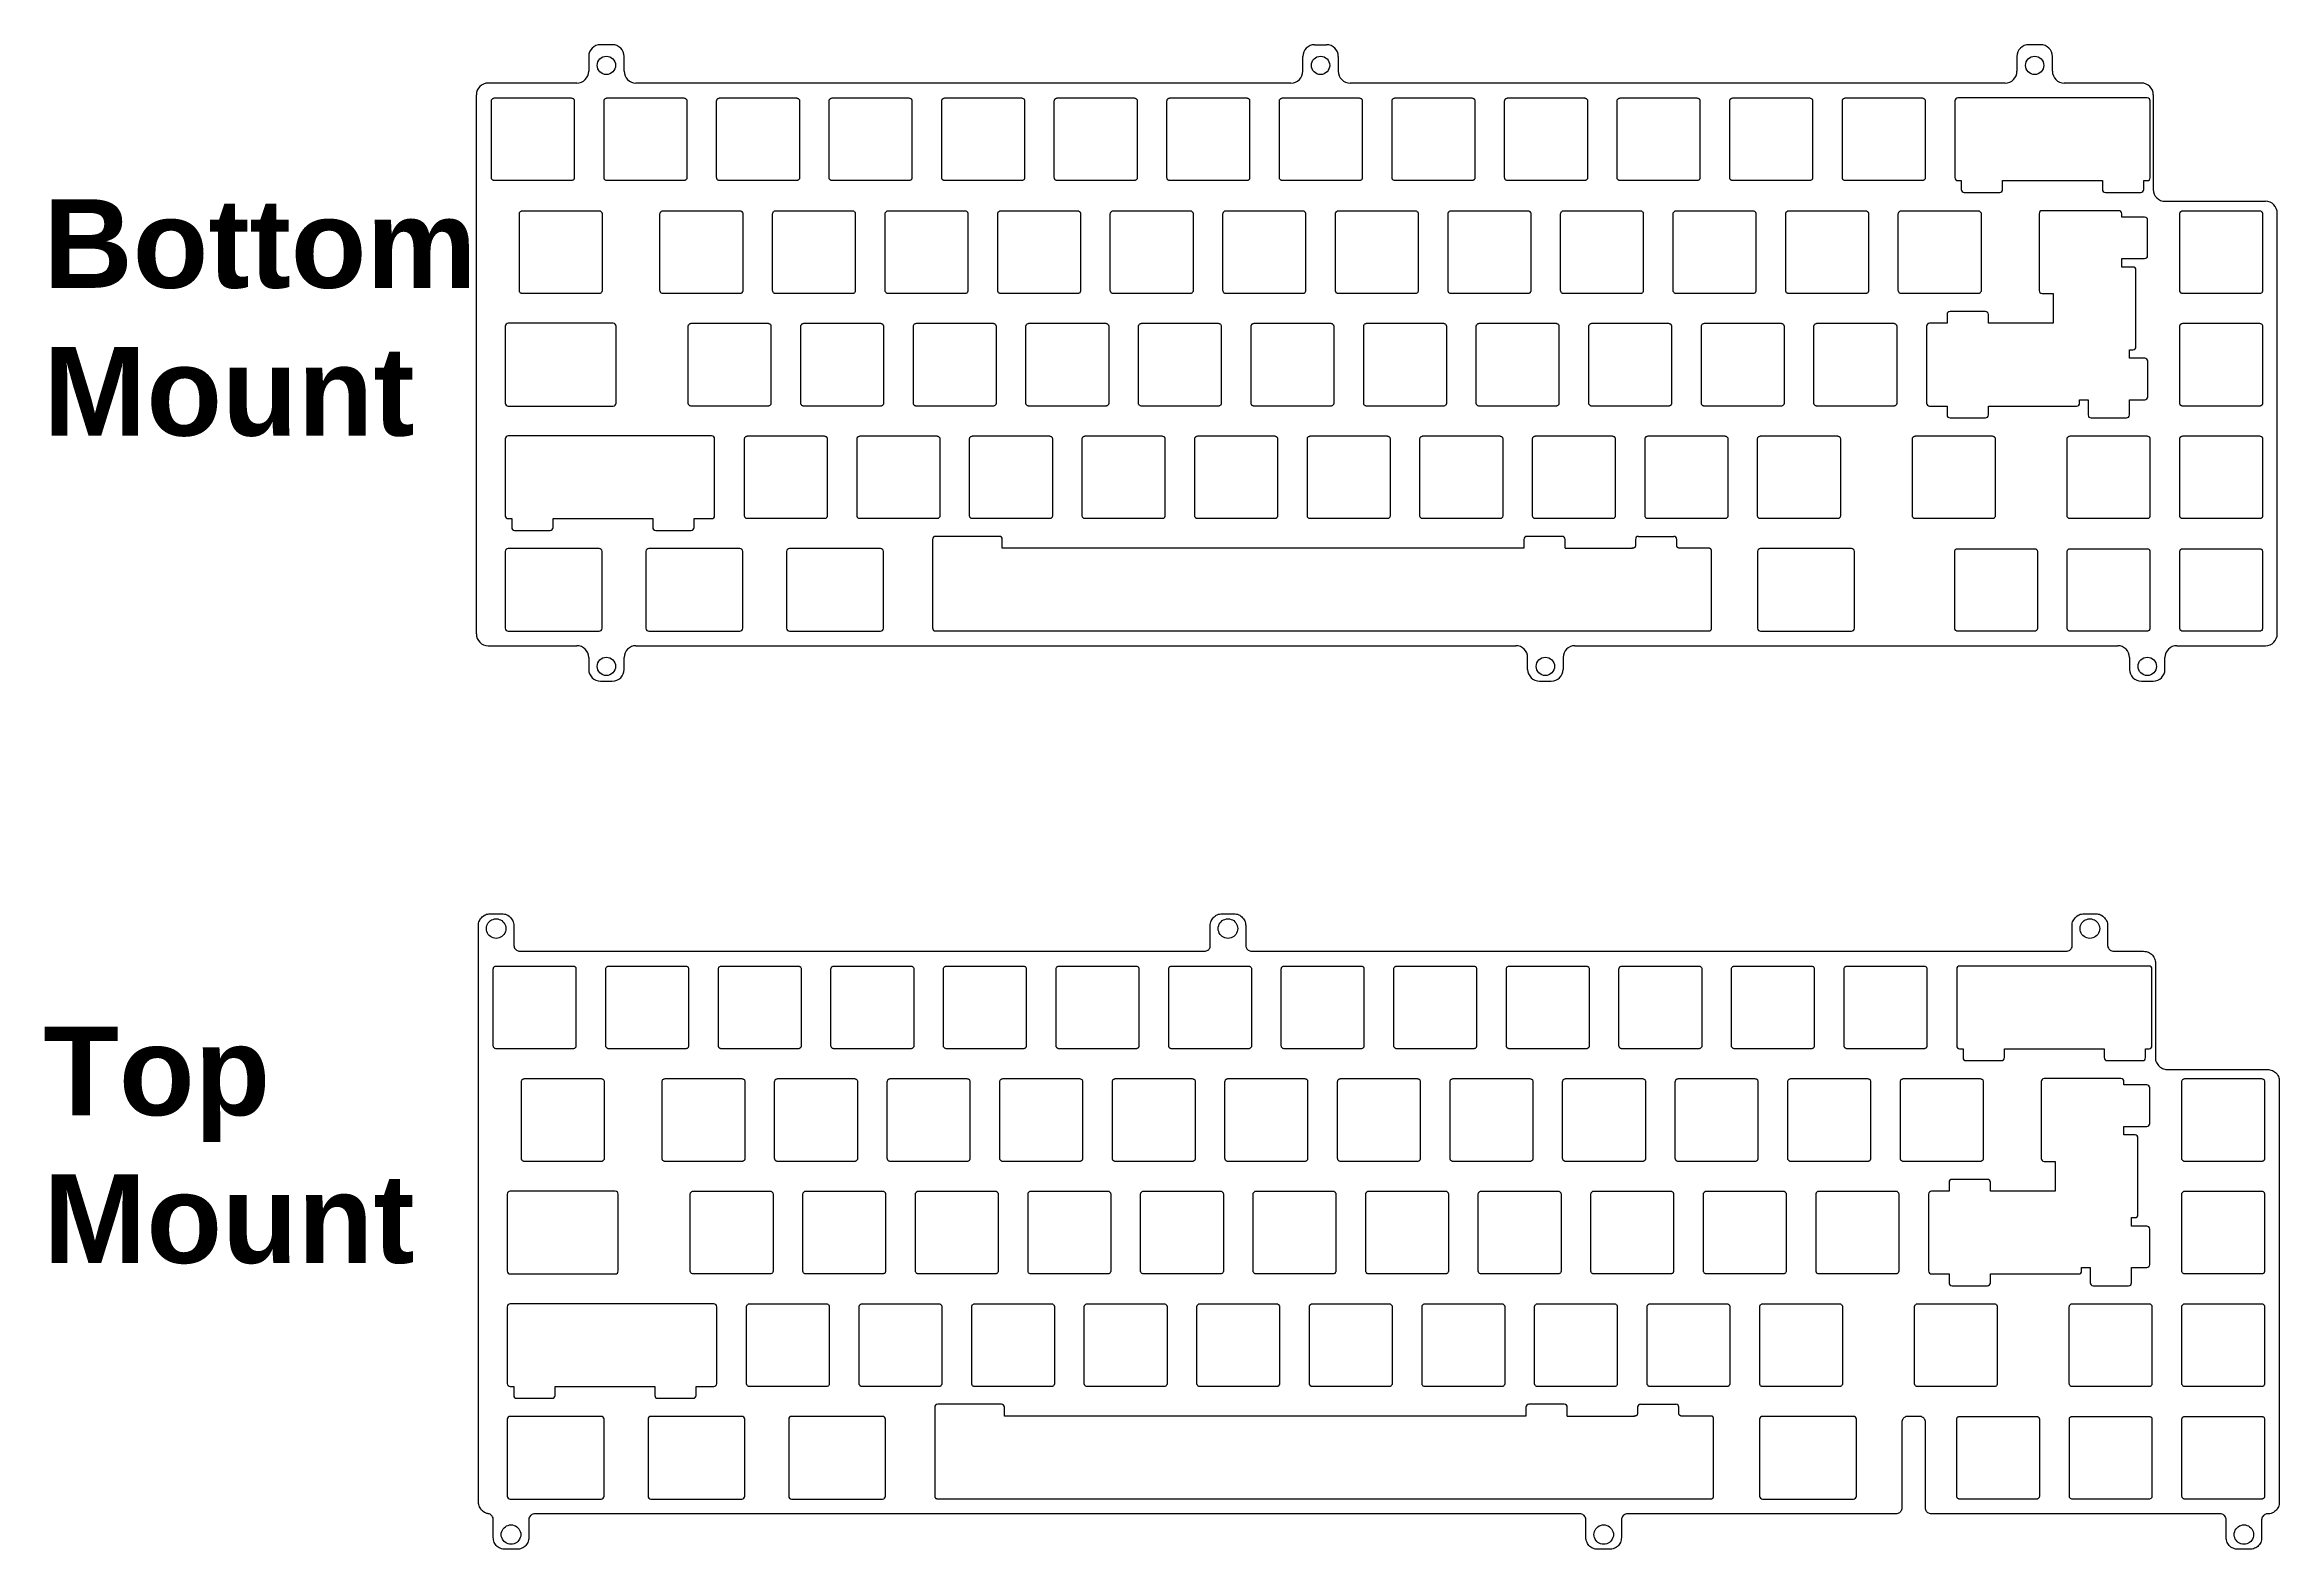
# Model space of a CAD drawing. Header units: millimetres. Extents: x 0 to 378, y -8 to 246.
import ezdxf

# ---------------------------------------------------------------- set-up
doc = ezdxf.new("R2010")
doc.units = ezdxf.units.MM
doc.header["$LTSCALE"] = 23.1
doc.styles.add('textstyle4', font='Arial Bold.ttf')

msp = doc.modelspace()

# ---------------------------------------------------------------- linework, layer by layer
at = {"color": 7, "lineweight": -3}
for p, q in [((96.29, 246.15), (94.29, 246.15)), ((215.14, 246.15), (217.14, 246.15)), ((337.99, 246.15), (335.99, 246.15)), ((92.29, 244.15), (92.29, 241.65)), ((98.29, 241.65), (98.29, 244.15)), ((213.14, 241.65), (213.14, 244.15)), ((219.14, 244.15), (219.14, 241.65)), ((333.99, 244.15), (333.99, 241.65)), ((339.99, 241.65), (339.99, 244.15)), ((90.29, 239.65), (75.29, 239.65)), ((211.14, 239.65), (100.29, 239.65)), ((331.99, 239.65), (221.14, 239.65)), ((355.06, 239.65), (341.99, 239.65)), ((73.29, 146.45), (73.29, 237.65)), ((323.49, 236.65), (323.49, 223.65)), ((356.04, 237.15), (323.99, 237.15)), ((356.54, 223.65), (356.54, 236.65)), ((357.06, 237.65), (357.06, 221.65)), ((323.99, 223.15), (324.57, 223.15)), ((324.57, 223.15), (324.57, 221.65)), ((331.57, 221.65), (331.57, 223.15)), ((331.57, 223.15), (348.45, 223.15)), ((348.45, 223.15), (348.45, 221.65)), ((355.45, 221.65), (355.45, 223.15)), ((355.45, 223.15), (356.04, 223.15)), ((325.07, 221.15), (331.07, 221.15)), ((348.95, 221.15), (354.95, 221.15)), ((359.06, 219.65), (376.04, 219.65)), ((337.74, 217.55), (337.74, 204.55)), ((351.24, 218.05), (338.24, 218.05)), ((351.74, 216.96), (351.74, 217.55)), ((355.6, 216.96), (351.74, 216.96)), ((356.1, 210.46), (356.1, 216.46)), ((378.04, 146.45), (378.04, 217.65)), ((351.74, 208.52), (351.74, 209.96)), ((351.74, 209.96), (355.6, 209.96)), ((353.62, 208.52), (351.74, 208.52)), ((354.12, 195.02), (354.12, 208.02)), ((322.16, 200.5), (322.16, 199)), ((328.66, 201), (322.66, 201)), ((329.16, 199), (329.16, 200.5)), ((338.24, 204.05), (340.12, 204.05)), ((340.12, 204.05), (340.12, 199)), ((78.17, 198.5), (78.17, 185.5)), ((96.44, 199), (78.67, 199)), ((96.94, 185.5), (96.94, 198.5)), ((318.69, 198.5), (318.69, 185.5)), ((322.16, 199), (319.19, 199)), ((340.12, 199), (329.16, 199)), ((353.03, 193.08), (353.03, 194.52)), ((353.03, 194.52), (353.62, 194.52)), ((355.62, 193.08), (353.03, 193.08)), ((356.12, 186.58), (356.12, 192.58)), ((344.59, 185.5), (344.59, 186.08)), ((344.59, 186.08), (346.03, 186.08)), ((346.03, 186.08), (346.03, 183.5)), ((353.03, 183.5), (353.03, 186.08)), ((353.03, 186.08), (355.62, 186.08)), ((78.67, 185), (96.44, 185)), ((319.19, 185), (322.16, 185)), ((322.16, 185), (322.16, 183.5)), ((322.66, 183), (328.66, 183)), ((329.16, 183.5), (329.16, 185)), ((329.16, 185), (344.09, 185)), ((346.53, 183), (352.53, 183)), ((78.17, 179.45), (78.17, 166.45)), ((113.1, 179.95), (78.67, 179.95)), ((113.6, 166.45), (113.6, 179.45)), ((78.67, 165.95), (79.26, 165.95)), ((79.26, 165.95), (79.26, 164.45)), ((79.76, 163.95), (85.76, 163.95)), ((86.26, 164.45), (86.26, 165.95)), ((86.26, 165.95), (103.13, 165.95)), ((103.13, 165.95), (103.13, 164.45)), ((103.63, 163.95), (109.63, 163.95)), ((110.13, 164.45), (110.13, 165.95)), ((110.13, 165.95), (113.1, 165.95)), ((78.17, 160.4), (78.17, 147.4)), ((94.05, 160.9), (78.67, 160.9)), ((94.55, 147.4), (94.55, 160.4)), ((101.98, 160.4), (101.98, 147.4)), ((117.86, 160.9), (102.48, 160.9)), ((118.36, 147.4), (118.36, 160.4)), ((125.79, 160.4), (125.79, 147.4)), ((141.67, 160.9), (126.29, 160.9)), ((142.17, 147.4), (142.17, 160.4)), ((150.5, 162.45, 163.59), (150.5, 147.45)), ((162.29, 160.95), (162.29, 162.45, 163.59)), ((250.54, 162.45, 163.59), (250.54, 160.95)), ((257.54, 160.95), (257.54, 162.45, 163.59)), ((257.54, 160.95), (268.93, 160.95)), ((269.43, 162.45, 163.59), (269.43, 161.45, 163.59)), ((269.43, 162.45, 163.59), (269.43, 162.45, 163.59)), ((276.43, 161.45, 163.59), (276.43, 162.45, 163.59)), ((290.1, 160.4), (290.1, 147.4)), ((305.98, 160.9), (290.6, 160.9)), ((306.48, 147.4), (306.48, 160.4)), ((75.29, 144.45), (90.29, 144.45)), ((78.67, 146.9), (94.05, 146.9)), ((100.29, 144.45), (249.19, 144.45)), ((102.48, 146.9), (117.86, 146.9)), ((126.29, 146.9), (141.67, 146.9)), ((259.19, 144.45), (351.04, 144.45)), ((290.6, 146.9), (305.98, 146.9)), ((361.04, 144.45), (376.04, 144.45)), ((92.29, 142.45), (92.29, 140.45)), ((98.29, 140.45), (98.29, 142.45)), ((251.19, 140.45), (251.19, 142.45)), ((257.19, 142.45), (257.19, 140.45)), ((353.04, 142.45), (353.04, 140.45)), ((359.04, 140.45), (359.04, 142.45)), ((94.29, 138.45), (96.29, 138.45)), ((253.19, 138.45), (255.19, 138.45)), ((355.04, 138.45), (357.04, 138.45)), ((323.79, 89.75), (323.79, 76.75)), ((356.34, 90.25), (324.29, 90.25)), ((356.84, 76.75), (356.84, 89.75)), ((324.29, 76.25), (324.87, 76.25)), ((324.87, 76.25), (324.87, 74.75)), ((331.87, 74.75), (331.87, 76.25)), ((331.87, 76.25), (348.75, 76.25)), ((348.75, 76.25), (348.75, 74.75)), ((355.75, 74.75), (355.75, 76.25)), ((355.75, 76.25), (356.34, 76.25)), ((325.37, 74.25), (331.37, 74.25)), ((349.25, 74.25), (355.25, 74.25)), ((338.09, 70.7), (338.09, 57.7)), ((351.59, 71.2), (338.59, 71.2)), ((352.09, 70.12), (352.09, 70.7)), ((355.95, 70.12), (352.09, 70.12)), ((356.45, 63.62), (356.45, 69.62)), ((352.09, 61.68), (352.09, 63.12)), ((352.09, 63.12), (355.95, 63.12)), ((353.97, 61.68), (352.09, 61.68)), ((354.47, 48.18), (354.47, 61.18)), ((338.59, 57.2), (340.47, 57.2)), ((340.47, 57.2), (340.47, 52.15)), ((322.5, 53.65), (322.5, 52.15)), ((329, 54.15), (323, 54.15)), ((329.5, 52.15), (329.5, 53.65)), ((78.52, 51.65), (78.52, 38.65)), ((96.79, 52.15), (79.02, 52.15)), ((97.29, 38.65), (97.29, 51.65)), ((319.04, 51.65), (319.04, 38.65)), ((322.5, 52.15), (319.54, 52.15)), ((340.47, 52.15), (329.5, 52.15)), ((353.38, 46.24), (353.38, 47.68)), ((353.38, 47.68), (353.97, 47.68)), ((355.97, 46.24), (353.38, 46.24)), ((356.47, 39.74), (356.47, 45.74)), ((79.02, 38.15), (96.79, 38.15)), ((319.54, 38.15), (322.5, 38.15)), ((322.5, 38.15), (322.5, 36.65)), ((329.5, 36.65), (329.5, 38.15)), ((329.5, 38.15), (344.44, 38.15)), ((344.94, 38.65), (344.94, 39.24)), ((344.94, 39.24), (346.38, 39.24)), ((346.38, 39.24), (346.38, 36.65)), ((353.38, 36.65), (353.38, 39.24)), ((353.38, 39.24), (355.97, 39.24)), ((323, 36.15), (329, 36.15)), ((346.88, 36.15), (352.88, 36.15)), ((78.52, 32.6), (78.52, 19.6)), ((113.45, 33.1), (79.02, 33.1)), ((113.95, 19.6), (113.95, 32.6)), ((79.02, 19.1), (79.6, 19.1)), ((79.6, 19.1), (79.6, 17.6)), ((86.6, 17.6), (86.6, 19.1)), ((86.6, 19.1), (103.48, 19.1)), ((103.48, 19.1), (103.48, 17.6)), ((110.48, 17.6), (110.48, 19.1)), ((110.48, 19.1), (113.45, 19.1)), ((80.1, 17.1), (86.1, 17.1)), ((103.98, 17.1), (109.98, 17.1)), ((150.85, 15.6, 163.59), (150.85, 0.6)), ((162.64, 14.1), (162.64, 15.6, 163.59)), ((250.89, 15.6, 163.59), (250.89, 14.1)), ((257.89, 14.1), (257.89, 15.6, 163.59)), ((269.78, 15.6, 163.59), (269.78, 14.6, 163.59)), ((269.78, 15.6, 163.59), (269.78, 15.6, 163.59)), ((276.78, 14.6, 163.59), (276.78, 15.6, 163.59)), ((78.52, 13.55), (78.52, 0.55)), ((94.4, 14.05), (79.02, 14.05)), ((94.9, 0.55), (94.9, 13.55)), ((102.33, 13.55), (102.33, 0.55)), ((118.21, 14.05), (102.83, 14.05)), ((118.71, 0.55), (118.71, 13.55)), ((126.14, 13.55), (126.14, 0.55)), ((142.02, 14.05), (126.64, 14.05)), ((142.52, 0.55), (142.52, 13.55)), ((257.89, 14.1), (269.28, 14.1)), ((290.45, 13.55), (290.45, 0.55)), ((306.33, 14.05), (290.95, 14.05)), ((306.83, 0.55), (306.83, 13.55)), ((79.02, 0.05), (94.4, 0.05)), ((102.83, 0.05), (118.21, 0.05)), ((126.64, 0.05), (142.02, 0.05)), ((290.95, 0.05), (306.33, 0.05))]:
    msp.add_line(p, q, dxfattribs=at)
for points in [[(89.84, 223.65), (89.84, 223.55), (89.84, 223.47), (89.84, 223.47), (89.79, 223.42), (89.76, 223.35), (89.76, 223.35), (89.71, 223.27), (89.64, 223.22), (89.64, 223.22), (89.59, 223.2), (89.51, 223.17), (89.51, 223.17), (89.44, 223.15), (89.34, 223.15), (76.34, 223.15), (76.34, 223.15), (76.26, 223.15), (76.19, 223.17), (76.19, 223.17), (76.11, 223.2), (76.06, 223.22), (76.06, 223.22), (75.99, 223.27), (75.94, 223.35), (75.94, 223.35), (75.91, 223.42), (75.86, 223.47), (75.86, 223.47), (75.86, 223.55), (75.84, 223.65), (75.84, 236.65), (75.84, 236.65), (75.86, 236.72), (75.86, 236.8), (75.86, 236.8), (75.91, 236.87), (75.94, 236.92), (75.94, 236.92), (75.99, 237), (76.06, 237.05), (76.06, 237.05), (76.11, 237.07), (76.19, 237.12), (76.19, 237.12), (76.26, 237.12), (76.34, 237.15), (89.34, 237.15), (89.34, 237.15), (89.44, 237.12), (89.51, 237.12), (89.51, 237.12), (89.59, 237.07), (89.64, 237.05), (89.64, 237.05), (89.71, 237), (89.76, 236.92), (89.76, 236.92), (89.79, 236.87), (89.84, 236.8), (89.84, 236.8), (89.84, 236.72), (89.84, 236.65), (89.84, 223.65)], [(108.89, 223.65), (108.89, 223.55), (108.89, 223.47), (108.89, 223.47), (108.84, 223.42), (108.81, 223.35), (108.81, 223.35), (108.76, 223.27), (108.69, 223.22), (108.69, 223.22), (108.64, 223.2), (108.56, 223.17), (108.56, 223.17), (108.49, 223.15), (108.39, 223.15), (95.39, 223.15), (95.39, 223.15), (95.31, 223.15), (95.24, 223.17), (95.24, 223.17), (95.16, 223.2), (95.11, 223.22), (95.11, 223.22), (95.04, 223.27), (94.99, 223.35), (94.99, 223.35), (94.96, 223.42), (94.91, 223.47), (94.91, 223.47), (94.91, 223.55), (94.89, 223.65), (94.89, 236.65), (94.89, 236.65), (94.91, 236.72), (94.91, 236.8), (94.91, 236.8), (94.96, 236.87), (94.99, 236.92), (94.99, 236.92), (95.04, 237), (95.11, 237.05), (95.11, 237.05), (95.16, 237.07), (95.24, 237.12), (95.24, 237.12), (95.31, 237.12), (95.39, 237.15), (108.39, 237.15), (108.39, 237.15), (108.49, 237.12), (108.56, 237.12), (108.56, 237.12), (108.64, 237.07), (108.69, 237.05), (108.69, 237.05), (108.76, 237), (108.81, 236.92), (108.81, 236.92), (108.84, 236.87), (108.89, 236.8), (108.89, 236.8), (108.89, 236.72), (108.89, 236.65), (108.89, 223.65)], [(127.94, 223.65), (127.94, 223.55), (127.94, 223.47), (127.94, 223.47), (127.89, 223.42), (127.86, 223.35), (127.86, 223.35), (127.81, 223.27), (127.74, 223.22), (127.74, 223.22), (127.69, 223.2), (127.61, 223.17), (127.61, 223.17), (127.54, 223.15), (127.44, 223.15), (114.44, 223.15), (114.44, 223.15), (114.36, 223.15), (114.29, 223.17), (114.29, 223.17), (114.21, 223.2), (114.16, 223.22), (114.16, 223.22), (114.09, 223.27), (114.04, 223.35), (114.04, 223.35), (114.01, 223.42), (113.96, 223.47), (113.96, 223.47), (113.96, 223.55), (113.94, 223.65), (113.94, 236.65), (113.94, 236.65), (113.96, 236.72), (113.96, 236.8), (113.96, 236.8), (114.01, 236.87), (114.04, 236.92), (114.04, 236.92), (114.09, 237), (114.16, 237.05), (114.16, 237.05), (114.21, 237.07), (114.29, 237.12), (114.29, 237.12), (114.36, 237.12), (114.44, 237.15), (127.44, 237.15), (127.44, 237.15), (127.54, 237.12), (127.61, 237.12), (127.61, 237.12), (127.69, 237.07), (127.74, 237.05), (127.74, 237.05), (127.81, 237), (127.86, 236.92), (127.86, 236.92), (127.89, 236.87), (127.94, 236.8), (127.94, 236.8), (127.94, 236.72), (127.94, 236.65), (127.94, 223.65)], [(146.99, 223.65), (146.99, 223.55), (146.99, 223.47), (146.99, 223.47), (146.94, 223.42), (146.91, 223.35), (146.91, 223.35), (146.86, 223.27), (146.79, 223.22), (146.79, 223.22), (146.74, 223.2), (146.66, 223.17), (146.66, 223.17), (146.59, 223.15), (146.49, 223.15), (133.49, 223.15), (133.49, 223.15), (133.41, 223.15), (133.34, 223.17), (133.34, 223.17), (133.26, 223.2), (133.21, 223.22), (133.21, 223.22), (133.14, 223.27), (133.09, 223.35), (133.09, 223.35), (133.06, 223.42), (133.01, 223.47), (133.01, 223.47), (133.01, 223.55), (132.99, 223.65), (132.99, 236.65), (132.99, 236.65), (133.01, 236.72), (133.01, 236.8), (133.01, 236.8), (133.06, 236.87), (133.09, 236.92), (133.09, 236.92), (133.14, 237), (133.21, 237.05), (133.21, 237.05), (133.26, 237.07), (133.34, 237.12), (133.34, 237.12), (133.41, 237.12), (133.49, 237.15), (146.49, 237.15), (146.49, 237.15), (146.59, 237.12), (146.66, 237.12), (146.66, 237.12), (146.74, 237.07), (146.79, 237.05), (146.79, 237.05), (146.86, 237), (146.91, 236.92), (146.91, 236.92), (146.94, 236.87), (146.99, 236.8), (146.99, 236.8), (146.99, 236.72), (146.99, 236.65), (146.99, 223.65)], [(166.04, 223.65), (166.04, 223.55), (166.04, 223.47), (166.04, 223.47), (165.99, 223.42), (165.96, 223.35), (165.96, 223.35), (165.91, 223.27), (165.84, 223.22), (165.84, 223.22), (165.79, 223.2), (165.71, 223.17), (165.71, 223.17), (165.64, 223.15), (165.54, 223.15), (152.54, 223.15), (152.54, 223.15), (152.46, 223.15), (152.39, 223.17), (152.39, 223.17), (152.31, 223.2), (152.26, 223.22), (152.26, 223.22), (152.19, 223.27), (152.14, 223.35), (152.14, 223.35), (152.11, 223.42), (152.06, 223.47), (152.06, 223.47), (152.06, 223.55), (152.04, 223.65), (152.04, 236.65), (152.04, 236.65), (152.06, 236.72), (152.06, 236.8), (152.06, 236.8), (152.11, 236.87), (152.14, 236.92), (152.14, 236.92), (152.19, 237), (152.26, 237.05), (152.26, 237.05), (152.31, 237.07), (152.39, 237.12), (152.39, 237.12), (152.46, 237.12), (152.54, 237.15), (165.54, 237.15), (165.54, 237.15), (165.64, 237.12), (165.71, 237.12), (165.71, 237.12), (165.79, 237.07), (165.84, 237.05), (165.84, 237.05), (165.91, 237), (165.96, 236.92), (165.96, 236.92), (165.99, 236.87), (166.04, 236.8), (166.04, 236.8), (166.04, 236.72), (166.04, 236.65), (166.04, 223.65)], [(185.09, 223.65), (185.09, 223.55), (185.09, 223.47), (185.09, 223.47), (185.04, 223.42), (185.01, 223.35), (185.01, 223.35), (184.96, 223.27), (184.89, 223.22), (184.89, 223.22), (184.84, 223.2), (184.76, 223.17), (184.76, 223.17), (184.69, 223.15), (184.59, 223.15), (171.59, 223.15), (171.59, 223.15), (171.51, 223.15), (171.44, 223.17), (171.44, 223.17), (171.36, 223.2), (171.31, 223.22), (171.31, 223.22), (171.24, 223.27), (171.19, 223.35), (171.19, 223.35), (171.16, 223.42), (171.11, 223.47), (171.11, 223.47), (171.11, 223.55), (171.09, 223.65), (171.09, 236.65), (171.09, 236.65), (171.11, 236.72), (171.11, 236.8), (171.11, 236.8), (171.16, 236.87), (171.19, 236.92), (171.19, 236.92), (171.24, 237), (171.31, 237.05), (171.31, 237.05), (171.36, 237.07), (171.44, 237.12), (171.44, 237.12), (171.51, 237.12), (171.59, 237.15), (184.59, 237.15), (184.59, 237.15), (184.69, 237.12), (184.76, 237.12), (184.76, 237.12), (184.84, 237.07), (184.89, 237.05), (184.89, 237.05), (184.96, 237), (185.01, 236.92), (185.01, 236.92), (185.04, 236.87), (185.09, 236.8), (185.09, 236.8), (185.09, 236.72), (185.09, 236.65), (185.09, 223.65)], [(204.14, 223.65), (204.14, 223.55), (204.14, 223.47), (204.14, 223.47), (204.09, 223.42), (204.06, 223.35), (204.06, 223.35), (204.01, 223.27), (203.94, 223.22), (203.94, 223.22), (203.89, 223.2), (203.81, 223.17), (203.81, 223.17), (203.74, 223.15), (203.64, 223.15), (190.64, 223.15), (190.64, 223.15), (190.56, 223.15), (190.49, 223.17), (190.49, 223.17), (190.41, 223.2), (190.36, 223.22), (190.36, 223.22), (190.29, 223.27), (190.24, 223.35), (190.24, 223.35), (190.21, 223.42), (190.16, 223.47), (190.16, 223.47), (190.16, 223.55), (190.14, 223.65), (190.14, 236.65), (190.14, 236.65), (190.16, 236.72), (190.16, 236.8), (190.16, 236.8), (190.21, 236.87), (190.24, 236.92), (190.24, 236.92), (190.29, 237), (190.36, 237.05), (190.36, 237.05), (190.41, 237.07), (190.49, 237.12), (190.49, 237.12), (190.56, 237.12), (190.64, 237.15), (203.64, 237.15), (203.64, 237.15), (203.74, 237.12), (203.81, 237.12), (203.81, 237.12), (203.89, 237.07), (203.94, 237.05), (203.94, 237.05), (204.01, 237), (204.06, 236.92), (204.06, 236.92), (204.09, 236.87), (204.14, 236.8), (204.14, 236.8), (204.14, 236.72), (204.14, 236.65), (204.14, 223.65)], [(223.19, 223.65), (223.19, 223.55), (223.19, 223.47), (223.19, 223.47), (223.14, 223.42), (223.11, 223.35), (223.11, 223.35), (223.06, 223.27), (222.99, 223.22), (222.99, 223.22), (222.94, 223.2), (222.86, 223.17), (222.86, 223.17), (222.79, 223.15), (222.69, 223.15), (209.69, 223.15), (209.69, 223.15), (209.61, 223.15), (209.54, 223.17), (209.54, 223.17), (209.46, 223.2), (209.41, 223.22), (209.41, 223.22), (209.34, 223.27), (209.29, 223.35), (209.29, 223.35), (209.26, 223.42), (209.21, 223.47), (209.21, 223.47), (209.21, 223.55), (209.19, 223.65), (209.19, 236.65), (209.19, 236.65), (209.21, 236.72), (209.21, 236.8), (209.21, 236.8), (209.26, 236.87), (209.29, 236.92), (209.29, 236.92), (209.34, 237), (209.41, 237.05), (209.41, 237.05), (209.46, 237.07), (209.54, 237.12), (209.54, 237.12), (209.61, 237.12), (209.69, 237.15), (222.69, 237.15), (222.69, 237.15), (222.79, 237.12), (222.86, 237.12), (222.86, 237.12), (222.94, 237.07), (222.99, 237.05), (222.99, 237.05), (223.06, 237), (223.11, 236.92), (223.11, 236.92), (223.14, 236.87), (223.19, 236.8), (223.19, 236.8), (223.19, 236.72), (223.19, 236.65), (223.19, 223.65)], [(242.24, 223.65), (242.24, 223.55), (242.24, 223.47), (242.24, 223.47), (242.19, 223.42), (242.16, 223.35), (242.16, 223.35), (242.11, 223.27), (242.04, 223.22), (242.04, 223.22), (241.99, 223.2), (241.91, 223.17), (241.91, 223.17), (241.84, 223.15), (241.74, 223.15), (228.74, 223.15), (228.74, 223.15), (228.66, 223.15), (228.59, 223.17), (228.59, 223.17), (228.51, 223.2), (228.46, 223.22), (228.46, 223.22), (228.39, 223.27), (228.34, 223.35), (228.34, 223.35), (228.31, 223.42), (228.26, 223.47), (228.26, 223.47), (228.26, 223.55), (228.24, 223.65), (228.24, 236.65), (228.24, 236.65), (228.26, 236.72), (228.26, 236.8), (228.26, 236.8), (228.31, 236.87), (228.34, 236.92), (228.34, 236.92), (228.39, 237), (228.46, 237.05), (228.46, 237.05), (228.51, 237.07), (228.59, 237.12), (228.59, 237.12), (228.66, 237.12), (228.74, 237.15), (241.74, 237.15), (241.74, 237.15), (241.84, 237.12), (241.91, 237.12), (241.91, 237.12), (241.99, 237.07), (242.04, 237.05), (242.04, 237.05), (242.11, 237), (242.16, 236.92), (242.16, 236.92), (242.19, 236.87), (242.24, 236.8), (242.24, 236.8), (242.24, 236.72), (242.24, 236.65), (242.24, 223.65)], [(261.29, 223.65), (261.29, 223.55), (261.29, 223.47), (261.29, 223.47), (261.24, 223.42), (261.21, 223.35), (261.21, 223.35), (261.16, 223.27), (261.09, 223.22), (261.09, 223.22), (261.04, 223.2), (260.96, 223.17), (260.96, 223.17), (260.89, 223.15), (260.79, 223.15), (247.79, 223.15), (247.79, 223.15), (247.71, 223.15), (247.64, 223.17), (247.64, 223.17), (247.56, 223.2), (247.51, 223.22), (247.51, 223.22), (247.44, 223.27), (247.39, 223.35), (247.39, 223.35), (247.36, 223.42), (247.31, 223.47), (247.31, 223.47), (247.31, 223.55), (247.29, 223.65), (247.29, 236.65), (247.29, 236.65), (247.31, 236.72), (247.31, 236.8), (247.31, 236.8), (247.36, 236.87), (247.39, 236.92), (247.39, 236.92), (247.44, 237), (247.51, 237.05), (247.51, 237.05), (247.56, 237.07), (247.64, 237.12), (247.64, 237.12), (247.71, 237.12), (247.79, 237.15), (260.79, 237.15), (260.79, 237.15), (260.89, 237.12), (260.96, 237.12), (260.96, 237.12), (261.04, 237.07), (261.09, 237.05), (261.09, 237.05), (261.16, 237), (261.21, 236.92), (261.21, 236.92), (261.24, 236.87), (261.29, 236.8), (261.29, 236.8), (261.29, 236.72), (261.29, 236.65), (261.29, 223.65)], [(280.34, 223.65), (280.34, 223.55), (280.34, 223.47), (280.34, 223.47), (280.29, 223.42), (280.26, 223.35), (280.26, 223.35), (280.21, 223.27), (280.14, 223.22), (280.14, 223.22), (280.09, 223.2), (280.01, 223.17), (280.01, 223.17), (279.94, 223.15), (279.84, 223.15), (266.84, 223.15), (266.84, 223.15), (266.76, 223.15), (266.69, 223.17), (266.69, 223.17), (266.61, 223.2), (266.56, 223.22), (266.56, 223.22), (266.49, 223.27), (266.44, 223.35), (266.44, 223.35), (266.41, 223.42), (266.36, 223.47), (266.36, 223.47), (266.36, 223.55), (266.34, 223.65), (266.34, 236.65), (266.34, 236.65), (266.36, 236.72), (266.36, 236.8), (266.36, 236.8), (266.41, 236.87), (266.44, 236.92), (266.44, 236.92), (266.49, 237), (266.56, 237.05), (266.56, 237.05), (266.61, 237.07), (266.69, 237.12), (266.69, 237.12), (266.76, 237.12), (266.84, 237.15), (279.84, 237.15), (279.84, 237.15), (279.94, 237.12), (280.01, 237.12), (280.01, 237.12), (280.09, 237.07), (280.14, 237.05), (280.14, 237.05), (280.21, 237), (280.26, 236.92), (280.26, 236.92), (280.29, 236.87), (280.34, 236.8), (280.34, 236.8), (280.34, 236.72), (280.34, 236.65), (280.34, 223.65)], [(299.39, 223.65), (299.39, 223.55), (299.39, 223.47), (299.39, 223.47), (299.34, 223.42), (299.31, 223.35), (299.31, 223.35), (299.26, 223.27), (299.19, 223.22), (299.19, 223.22), (299.14, 223.2), (299.06, 223.17), (299.06, 223.17), (298.99, 223.15), (298.89, 223.15), (285.89, 223.15), (285.89, 223.15), (285.81, 223.15), (285.74, 223.17), (285.74, 223.17), (285.66, 223.2), (285.61, 223.22), (285.61, 223.22), (285.54, 223.27), (285.49, 223.35), (285.49, 223.35), (285.46, 223.42), (285.41, 223.47), (285.41, 223.47), (285.41, 223.55), (285.39, 223.65), (285.39, 236.65), (285.39, 236.65), (285.41, 236.72), (285.41, 236.8), (285.41, 236.8), (285.46, 236.87), (285.49, 236.92), (285.49, 236.92), (285.54, 237), (285.61, 237.05), (285.61, 237.05), (285.66, 237.07), (285.74, 237.12), (285.74, 237.12), (285.81, 237.12), (285.89, 237.15), (298.89, 237.15), (298.89, 237.15), (298.99, 237.12), (299.06, 237.12), (299.06, 237.12), (299.14, 237.07), (299.19, 237.05), (299.19, 237.05), (299.26, 237), (299.31, 236.92), (299.31, 236.92), (299.34, 236.87), (299.39, 236.8), (299.39, 236.8), (299.39, 236.72), (299.39, 236.65), (299.39, 223.65)], [(318.44, 223.65), (318.44, 223.55), (318.44, 223.47), (318.44, 223.47), (318.39, 223.42), (318.36, 223.35), (318.36, 223.35), (318.31, 223.27), (318.24, 223.22), (318.24, 223.22), (318.19, 223.2), (318.11, 223.17), (318.11, 223.17), (318.04, 223.15), (317.94, 223.15), (304.94, 223.15), (304.94, 223.15), (304.86, 223.15), (304.79, 223.17), (304.79, 223.17), (304.71, 223.2), (304.66, 223.22), (304.66, 223.22), (304.59, 223.27), (304.54, 223.35), (304.54, 223.35), (304.51, 223.42), (304.46, 223.47), (304.46, 223.47), (304.46, 223.55), (304.44, 223.65), (304.44, 236.65), (304.44, 236.65), (304.46, 236.72), (304.46, 236.8), (304.46, 236.8), (304.51, 236.87), (304.54, 236.92), (304.54, 236.92), (304.59, 237), (304.66, 237.05), (304.66, 237.05), (304.71, 237.07), (304.79, 237.12), (304.79, 237.12), (304.86, 237.12), (304.94, 237.15), (317.94, 237.15), (317.94, 237.15), (318.04, 237.12), (318.11, 237.12), (318.11, 237.12), (318.19, 237.07), (318.24, 237.05), (318.24, 237.05), (318.31, 237), (318.36, 236.92), (318.36, 236.92), (318.39, 236.87), (318.44, 236.8), (318.44, 236.8), (318.44, 236.72), (318.44, 236.65), (318.44, 223.65)], [(94.56, 204.55), (94.56, 204.45), (94.54, 204.37), (94.54, 204.37), (94.51, 204.32), (94.46, 204.25), (94.46, 204.25), (94.41, 204.17), (94.36, 204.12), (94.36, 204.12), (94.29, 204.1), (94.21, 204.07), (94.21, 204.07), (94.14, 204.05), (94.06, 204.05), (81.06, 204.05), (81.06, 204.05), (80.99, 204.05), (80.91, 204.07), (80.91, 204.07), (80.84, 204.1), (80.76, 204.12), (80.76, 204.12), (80.71, 204.17), (80.66, 204.25), (80.66, 204.25), (80.61, 204.32), (80.59, 204.37), (80.59, 204.37), (80.56, 204.45), (80.56, 204.55), (80.56, 217.55), (80.56, 217.55), (80.56, 217.62), (80.59, 217.7), (80.59, 217.7), (80.61, 217.77), (80.66, 217.82), (80.66, 217.82), (80.71, 217.9), (80.76, 217.95), (80.76, 217.95), (80.84, 217.97), (80.91, 218.02), (80.91, 218.02), (80.99, 218.02), (81.06, 218.05), (94.06, 218.05), (94.06, 218.05), (94.14, 218.02), (94.21, 218.02), (94.21, 218.02), (94.29, 217.97), (94.36, 217.95), (94.36, 217.95), (94.41, 217.9), (94.46, 217.82), (94.46, 217.82), (94.51, 217.77), (94.54, 217.7), (94.54, 217.7), (94.56, 217.62), (94.56, 217.55), (94.56, 204.55)], [(118.36, 204.55), (118.36, 204.45), (118.36, 204.37), (118.36, 204.37), (118.31, 204.32), (118.29, 204.25), (118.29, 204.25), (118.24, 204.17), (118.16, 204.12), (118.16, 204.12), (118.11, 204.1), (118.04, 204.07), (118.04, 204.07), (117.96, 204.05), (117.86, 204.05), (104.86, 204.05), (104.86, 204.05), (104.79, 204.05), (104.71, 204.07), (104.71, 204.07), (104.64, 204.1), (104.59, 204.12), (104.59, 204.12), (104.51, 204.17), (104.46, 204.25), (104.46, 204.25), (104.44, 204.32), (104.39, 204.37), (104.39, 204.37), (104.39, 204.45), (104.36, 204.55), (104.36, 217.55), (104.36, 217.55), (104.39, 217.62), (104.39, 217.7), (104.39, 217.7), (104.44, 217.77), (104.46, 217.82), (104.46, 217.82), (104.51, 217.9), (104.59, 217.95), (104.59, 217.95), (104.64, 217.97), (104.71, 218.02), (104.71, 218.02), (104.79, 218.02), (104.86, 218.05), (117.86, 218.05), (117.86, 218.05), (117.96, 218.02), (118.04, 218.02), (118.04, 218.02), (118.11, 217.97), (118.16, 217.95), (118.16, 217.95), (118.24, 217.9), (118.29, 217.82), (118.29, 217.82), (118.31, 217.77), (118.36, 217.7), (118.36, 217.7), (118.36, 217.62), (118.36, 217.55), (118.36, 204.55)], [(137.41, 204.55), (137.41, 204.45), (137.41, 204.37), (137.41, 204.37), (137.36, 204.32), (137.34, 204.25), (137.34, 204.25), (137.29, 204.17), (137.21, 204.12), (137.21, 204.12), (137.16, 204.1), (137.09, 204.07), (137.09, 204.07), (137.01, 204.05), (136.91, 204.05), (123.91, 204.05), (123.91, 204.05), (123.84, 204.05), (123.76, 204.07), (123.76, 204.07), (123.69, 204.1), (123.64, 204.12), (123.64, 204.12), (123.56, 204.17), (123.51, 204.25), (123.51, 204.25), (123.49, 204.32), (123.44, 204.37), (123.44, 204.37), (123.44, 204.45), (123.41, 204.55), (123.41, 217.55), (123.41, 217.55), (123.44, 217.62), (123.44, 217.7), (123.44, 217.7), (123.49, 217.77), (123.51, 217.82), (123.51, 217.82), (123.56, 217.9), (123.64, 217.95), (123.64, 217.95), (123.69, 217.97), (123.76, 218.02), (123.76, 218.02), (123.84, 218.02), (123.91, 218.05), (136.91, 218.05), (136.91, 218.05), (137.01, 218.02), (137.09, 218.02), (137.09, 218.02), (137.16, 217.97), (137.21, 217.95), (137.21, 217.95), (137.29, 217.9), (137.34, 217.82), (137.34, 217.82), (137.36, 217.77), (137.41, 217.7), (137.41, 217.7), (137.41, 217.62), (137.41, 217.55), (137.41, 204.55)], [(156.46, 204.55), (156.46, 204.45), (156.46, 204.37), (156.46, 204.37), (156.41, 204.32), (156.39, 204.25), (156.39, 204.25), (156.34, 204.17), (156.26, 204.12), (156.26, 204.12), (156.21, 204.1), (156.14, 204.07), (156.14, 204.07), (156.06, 204.05), (155.96, 204.05), (142.96, 204.05), (142.96, 204.05), (142.89, 204.05), (142.81, 204.07), (142.81, 204.07), (142.74, 204.1), (142.69, 204.12), (142.69, 204.12), (142.61, 204.17), (142.56, 204.25), (142.56, 204.25), (142.54, 204.32), (142.49, 204.37), (142.49, 204.37), (142.49, 204.45), (142.46, 204.55), (142.46, 217.55), (142.46, 217.55), (142.49, 217.62), (142.49, 217.7), (142.49, 217.7), (142.54, 217.77), (142.56, 217.82), (142.56, 217.82), (142.61, 217.9), (142.69, 217.95), (142.69, 217.95), (142.74, 217.97), (142.81, 218.02), (142.81, 218.02), (142.89, 218.02), (142.96, 218.05), (155.96, 218.05), (155.96, 218.05), (156.06, 218.02), (156.14, 218.02), (156.14, 218.02), (156.21, 217.97), (156.26, 217.95), (156.26, 217.95), (156.34, 217.9), (156.39, 217.82), (156.39, 217.82), (156.41, 217.77), (156.46, 217.7), (156.46, 217.7), (156.46, 217.62), (156.46, 217.55), (156.46, 204.55)], [(175.51, 204.55), (175.51, 204.45), (175.51, 204.37), (175.51, 204.37), (175.46, 204.32), (175.44, 204.25), (175.44, 204.25), (175.39, 204.17), (175.31, 204.12), (175.31, 204.12), (175.26, 204.1), (175.19, 204.07), (175.19, 204.07), (175.11, 204.05), (175.01, 204.05), (162.01, 204.05), (162.01, 204.05), (161.94, 204.05), (161.86, 204.07), (161.86, 204.07), (161.79, 204.1), (161.74, 204.12), (161.74, 204.12), (161.66, 204.17), (161.61, 204.25), (161.61, 204.25), (161.59, 204.32), (161.54, 204.37), (161.54, 204.37), (161.54, 204.45), (161.51, 204.55), (161.51, 217.55), (161.51, 217.55), (161.54, 217.62), (161.54, 217.7), (161.54, 217.7), (161.59, 217.77), (161.61, 217.82), (161.61, 217.82), (161.66, 217.9), (161.74, 217.95), (161.74, 217.95), (161.79, 217.97), (161.86, 218.02), (161.86, 218.02), (161.94, 218.02), (162.01, 218.05), (175.01, 218.05), (175.01, 218.05), (175.11, 218.02), (175.19, 218.02), (175.19, 218.02), (175.26, 217.97), (175.31, 217.95), (175.31, 217.95), (175.39, 217.9), (175.44, 217.82), (175.44, 217.82), (175.46, 217.77), (175.51, 217.7), (175.51, 217.7), (175.51, 217.62), (175.51, 217.55), (175.51, 204.55)], [(194.56, 204.55), (194.56, 204.45), (194.56, 204.37), (194.56, 204.37), (194.51, 204.32), (194.49, 204.25), (194.49, 204.25), (194.44, 204.17), (194.36, 204.12), (194.36, 204.12), (194.31, 204.1), (194.24, 204.07), (194.24, 204.07), (194.16, 204.05), (194.06, 204.05), (181.06, 204.05), (181.06, 204.05), (180.99, 204.05), (180.91, 204.07), (180.91, 204.07), (180.84, 204.1), (180.79, 204.12), (180.79, 204.12), (180.71, 204.17), (180.66, 204.25), (180.66, 204.25), (180.64, 204.32), (180.59, 204.37), (180.59, 204.37), (180.59, 204.45), (180.56, 204.55), (180.56, 217.55), (180.56, 217.55), (180.59, 217.62), (180.59, 217.7), (180.59, 217.7), (180.64, 217.77), (180.66, 217.82), (180.66, 217.82), (180.71, 217.9), (180.79, 217.95), (180.79, 217.95), (180.84, 217.97), (180.91, 218.02), (180.91, 218.02), (180.99, 218.02), (181.06, 218.05), (194.06, 218.05), (194.06, 218.05), (194.16, 218.02), (194.24, 218.02), (194.24, 218.02), (194.31, 217.97), (194.36, 217.95), (194.36, 217.95), (194.44, 217.9), (194.49, 217.82), (194.49, 217.82), (194.51, 217.77), (194.56, 217.7), (194.56, 217.7), (194.56, 217.62), (194.56, 217.55), (194.56, 204.55)], [(213.61, 204.55), (213.61, 204.45), (213.61, 204.37), (213.61, 204.37), (213.56, 204.32), (213.54, 204.25), (213.54, 204.25), (213.49, 204.17), (213.41, 204.12), (213.41, 204.12), (213.36, 204.1), (213.29, 204.07), (213.29, 204.07), (213.21, 204.05), (213.11, 204.05), (200.11, 204.05), (200.11, 204.05), (200.04, 204.05), (199.96, 204.07), (199.96, 204.07), (199.89, 204.1), (199.84, 204.12), (199.84, 204.12), (199.76, 204.17), (199.71, 204.25), (199.71, 204.25), (199.69, 204.32), (199.64, 204.37), (199.64, 204.37), (199.64, 204.45), (199.61, 204.55), (199.61, 217.55), (199.61, 217.55), (199.64, 217.62), (199.64, 217.7), (199.64, 217.7), (199.69, 217.77), (199.71, 217.82), (199.71, 217.82), (199.76, 217.9), (199.84, 217.95), (199.84, 217.95), (199.89, 217.97), (199.96, 218.02), (199.96, 218.02), (200.04, 218.02), (200.11, 218.05), (213.11, 218.05), (213.11, 218.05), (213.21, 218.02), (213.29, 218.02), (213.29, 218.02), (213.36, 217.97), (213.41, 217.95), (213.41, 217.95), (213.49, 217.9), (213.54, 217.82), (213.54, 217.82), (213.56, 217.77), (213.61, 217.7), (213.61, 217.7), (213.61, 217.62), (213.61, 217.55), (213.61, 204.55)], [(232.66, 204.55), (232.66, 204.45), (232.66, 204.37), (232.66, 204.37), (232.61, 204.32), (232.59, 204.25), (232.59, 204.25), (232.54, 204.17), (232.46, 204.12), (232.46, 204.12), (232.41, 204.1), (232.34, 204.07), (232.34, 204.07), (232.26, 204.05), (232.16, 204.05), (219.16, 204.05), (219.16, 204.05), (219.09, 204.05), (219.01, 204.07), (219.01, 204.07), (218.94, 204.1), (218.89, 204.12), (218.89, 204.12), (218.81, 204.17), (218.76, 204.25), (218.76, 204.25), (218.74, 204.32), (218.69, 204.37), (218.69, 204.37), (218.69, 204.45), (218.66, 204.55), (218.66, 217.55), (218.66, 217.55), (218.69, 217.62), (218.69, 217.7), (218.69, 217.7), (218.74, 217.77), (218.76, 217.82), (218.76, 217.82), (218.81, 217.9), (218.89, 217.95), (218.89, 217.95), (218.94, 217.97), (219.01, 218.02), (219.01, 218.02), (219.09, 218.02), (219.16, 218.05), (232.16, 218.05), (232.16, 218.05), (232.26, 218.02), (232.34, 218.02), (232.34, 218.02), (232.41, 217.97), (232.46, 217.95), (232.46, 217.95), (232.54, 217.9), (232.59, 217.82), (232.59, 217.82), (232.61, 217.77), (232.66, 217.7), (232.66, 217.7), (232.66, 217.62), (232.66, 217.55), (232.66, 204.55)], [(251.71, 204.55), (251.71, 204.45), (251.71, 204.37), (251.71, 204.37), (251.66, 204.32), (251.64, 204.25), (251.64, 204.25), (251.59, 204.17), (251.51, 204.12), (251.51, 204.12), (251.46, 204.1), (251.39, 204.07), (251.39, 204.07), (251.31, 204.05), (251.21, 204.05), (238.21, 204.05), (238.21, 204.05), (238.14, 204.05), (238.06, 204.07), (238.06, 204.07), (237.99, 204.1), (237.94, 204.12), (237.94, 204.12), (237.86, 204.17), (237.81, 204.25), (237.81, 204.25), (237.79, 204.32), (237.74, 204.37), (237.74, 204.37), (237.74, 204.45), (237.71, 204.55), (237.71, 217.55), (237.71, 217.55), (237.74, 217.62), (237.74, 217.7), (237.74, 217.7), (237.79, 217.77), (237.81, 217.82), (237.81, 217.82), (237.86, 217.9), (237.94, 217.95), (237.94, 217.95), (237.99, 217.97), (238.06, 218.02), (238.06, 218.02), (238.14, 218.02), (238.21, 218.05), (251.21, 218.05), (251.21, 218.05), (251.31, 218.02), (251.39, 218.02), (251.39, 218.02), (251.46, 217.97), (251.51, 217.95), (251.51, 217.95), (251.59, 217.9), (251.64, 217.82), (251.64, 217.82), (251.66, 217.77), (251.71, 217.7), (251.71, 217.7), (251.71, 217.62), (251.71, 217.55), (251.71, 204.55)], [(270.76, 204.55), (270.76, 204.45), (270.76, 204.37), (270.76, 204.37), (270.71, 204.32), (270.69, 204.25), (270.69, 204.25), (270.64, 204.17), (270.56, 204.12), (270.56, 204.12), (270.51, 204.1), (270.44, 204.07), (270.44, 204.07), (270.36, 204.05), (270.26, 204.05), (257.26, 204.05), (257.26, 204.05), (257.19, 204.05), (257.11, 204.07), (257.11, 204.07), (257.04, 204.1), (256.99, 204.12), (256.99, 204.12), (256.91, 204.17), (256.86, 204.25), (256.86, 204.25), (256.84, 204.32), (256.79, 204.37), (256.79, 204.37), (256.79, 204.45), (256.76, 204.55), (256.76, 217.55), (256.76, 217.55), (256.79, 217.62), (256.79, 217.7), (256.79, 217.7), (256.84, 217.77), (256.86, 217.82), (256.86, 217.82), (256.91, 217.9), (256.99, 217.95), (256.99, 217.95), (257.04, 217.97), (257.11, 218.02), (257.11, 218.02), (257.19, 218.02), (257.26, 218.05), (270.26, 218.05), (270.26, 218.05), (270.36, 218.02), (270.44, 218.02), (270.44, 218.02), (270.51, 217.97), (270.56, 217.95), (270.56, 217.95), (270.64, 217.9), (270.69, 217.82), (270.69, 217.82), (270.71, 217.77), (270.76, 217.7), (270.76, 217.7), (270.76, 217.62), (270.76, 217.55), (270.76, 204.55)], [(289.81, 204.55), (289.81, 204.45), (289.81, 204.37), (289.81, 204.37), (289.76, 204.32), (289.74, 204.25), (289.74, 204.25), (289.69, 204.17), (289.61, 204.12), (289.61, 204.12), (289.56, 204.1), (289.49, 204.07), (289.49, 204.07), (289.41, 204.05), (289.31, 204.05), (276.31, 204.05), (276.31, 204.05), (276.24, 204.05), (276.16, 204.07), (276.16, 204.07), (276.09, 204.1), (276.04, 204.12), (276.04, 204.12), (275.96, 204.17), (275.91, 204.25), (275.91, 204.25), (275.89, 204.32), (275.84, 204.37), (275.84, 204.37), (275.84, 204.45), (275.81, 204.55), (275.81, 217.55), (275.81, 217.55), (275.84, 217.62), (275.84, 217.7), (275.84, 217.7), (275.89, 217.77), (275.91, 217.82), (275.91, 217.82), (275.96, 217.9), (276.04, 217.95), (276.04, 217.95), (276.09, 217.97), (276.16, 218.02), (276.16, 218.02), (276.24, 218.02), (276.31, 218.05), (289.31, 218.05), (289.31, 218.05), (289.41, 218.02), (289.49, 218.02), (289.49, 218.02), (289.56, 217.97), (289.61, 217.95), (289.61, 217.95), (289.69, 217.9), (289.74, 217.82), (289.74, 217.82), (289.76, 217.77), (289.81, 217.7), (289.81, 217.7), (289.81, 217.62), (289.81, 217.55), (289.81, 204.55)], [(308.86, 204.55), (308.86, 204.45), (308.86, 204.37), (308.86, 204.37), (308.81, 204.32), (308.79, 204.25), (308.79, 204.25), (308.74, 204.17), (308.66, 204.12), (308.66, 204.12), (308.61, 204.1), (308.54, 204.07), (308.54, 204.07), (308.46, 204.05), (308.36, 204.05), (295.36, 204.05), (295.36, 204.05), (295.29, 204.05), (295.21, 204.07), (295.21, 204.07), (295.14, 204.1), (295.09, 204.12), (295.09, 204.12), (295.01, 204.17), (294.96, 204.25), (294.96, 204.25), (294.94, 204.32), (294.89, 204.37), (294.89, 204.37), (294.89, 204.45), (294.86, 204.55), (294.86, 217.55), (294.86, 217.55), (294.89, 217.62), (294.89, 217.7), (294.89, 217.7), (294.94, 217.77), (294.96, 217.82), (294.96, 217.82), (295.01, 217.9), (295.09, 217.95), (295.09, 217.95), (295.14, 217.97), (295.21, 218.02), (295.21, 218.02), (295.29, 218.02), (295.36, 218.05), (308.36, 218.05), (308.36, 218.05), (308.46, 218.02), (308.54, 218.02), (308.54, 218.02), (308.61, 217.97), (308.66, 217.95), (308.66, 217.95), (308.74, 217.9), (308.79, 217.82), (308.79, 217.82), (308.81, 217.77), (308.86, 217.7), (308.86, 217.7), (308.86, 217.62), (308.86, 217.55), (308.86, 204.55)], [(327.91, 204.55), (327.91, 204.45), (327.91, 204.37), (327.91, 204.37), (327.86, 204.32), (327.84, 204.25), (327.84, 204.25), (327.79, 204.17), (327.71, 204.12), (327.71, 204.12), (327.66, 204.1), (327.59, 204.07), (327.59, 204.07), (327.51, 204.05), (327.41, 204.05), (314.41, 204.05), (314.41, 204.05), (314.34, 204.05), (314.26, 204.07), (314.26, 204.07), (314.19, 204.1), (314.14, 204.12), (314.14, 204.12), (314.06, 204.17), (314.01, 204.25), (314.01, 204.25), (313.99, 204.32), (313.94, 204.37), (313.94, 204.37), (313.94, 204.45), (313.91, 204.55), (313.91, 217.55), (313.91, 217.55), (313.94, 217.62), (313.94, 217.7), (313.94, 217.7), (313.99, 217.77), (314.01, 217.82), (314.01, 217.82), (314.06, 217.9), (314.14, 217.95), (314.14, 217.95), (314.19, 217.97), (314.26, 218.02), (314.26, 218.02), (314.34, 218.02), (314.41, 218.05), (327.41, 218.05), (327.41, 218.05), (327.51, 218.02), (327.59, 218.02), (327.59, 218.02), (327.66, 217.97), (327.71, 217.95), (327.71, 217.95), (327.79, 217.9), (327.84, 217.82), (327.84, 217.82), (327.86, 217.77), (327.91, 217.7), (327.91, 217.7), (327.91, 217.62), (327.91, 217.55), (327.91, 204.55)], [(375.54, 204.55), (375.54, 204.45), (375.54, 204.37), (375.54, 204.37), (375.49, 204.32), (375.46, 204.25), (375.46, 204.25), (375.41, 204.17), (375.34, 204.12), (375.34, 204.12), (375.29, 204.1), (375.21, 204.07), (375.21, 204.07), (375.14, 204.05), (375.04, 204.05), (362.04, 204.05), (362.04, 204.05), (361.96, 204.05), (361.89, 204.07), (361.89, 204.07), (361.81, 204.1), (361.76, 204.12), (361.76, 204.12), (361.69, 204.17), (361.64, 204.25), (361.64, 204.25), (361.61, 204.32), (361.56, 204.37), (361.56, 204.37), (361.56, 204.45), (361.54, 204.55), (361.54, 217.55), (361.54, 217.55), (361.56, 217.62), (361.56, 217.7), (361.56, 217.7), (361.61, 217.77), (361.64, 217.82), (361.64, 217.82), (361.69, 217.9), (361.76, 217.95), (361.76, 217.95), (361.81, 217.97), (361.89, 218.02), (361.89, 218.02), (361.96, 218.02), (362.04, 218.05), (375.04, 218.05), (375.04, 218.05), (375.14, 218.02), (375.21, 218.02), (375.21, 218.02), (375.29, 217.97), (375.34, 217.95), (375.34, 217.95), (375.41, 217.9), (375.46, 217.82), (375.46, 217.82), (375.49, 217.77), (375.54, 217.7), (375.54, 217.7), (375.54, 217.62), (375.54, 217.55), (375.54, 204.55)], [(123.14, 185.5), (123.14, 185.4), (123.11, 185.32), (123.11, 185.32), (123.09, 185.27), (123.04, 185.2), (123.04, 185.2), (122.99, 185.12), (122.94, 185.07), (122.94, 185.07), (122.86, 185.05), (122.79, 185.02), (122.79, 185.02), (122.71, 185), (122.64, 185), (109.64, 185), (109.64, 185), (109.56, 185), (109.49, 185.02), (109.49, 185.02), (109.41, 185.05), (109.34, 185.07), (109.34, 185.07), (109.29, 185.12), (109.24, 185.2), (109.24, 185.2), (109.19, 185.27), (109.16, 185.32), (109.16, 185.32), (109.14, 185.4), (109.14, 185.5), (109.14, 198.5), (109.14, 198.5), (109.14, 198.57), (109.16, 198.65), (109.16, 198.65), (109.19, 198.72), (109.24, 198.77), (109.24, 198.77), (109.29, 198.85), (109.34, 198.9), (109.34, 198.9), (109.41, 198.92), (109.49, 198.97), (109.49, 198.97), (109.56, 198.97), (109.64, 199), (122.64, 199), (122.64, 199), (122.71, 198.97), (122.79, 198.97), (122.79, 198.97), (122.86, 198.92), (122.94, 198.9), (122.94, 198.9), (122.99, 198.85), (123.04, 198.77), (123.04, 198.77), (123.09, 198.72), (123.11, 198.65), (123.11, 198.65), (123.14, 198.57), (123.14, 198.5), (123.14, 185.5)], [(142.19, 185.5), (142.19, 185.4), (142.16, 185.32), (142.16, 185.32), (142.14, 185.27), (142.09, 185.2), (142.09, 185.2), (142.04, 185.12), (141.99, 185.07), (141.99, 185.07), (141.91, 185.05), (141.84, 185.02), (141.84, 185.02), (141.76, 185), (141.69, 185), (128.69, 185), (128.69, 185), (128.61, 185), (128.54, 185.02), (128.54, 185.02), (128.46, 185.05), (128.39, 185.07), (128.39, 185.07), (128.34, 185.12), (128.29, 185.2), (128.29, 185.2), (128.24, 185.27), (128.21, 185.32), (128.21, 185.32), (128.19, 185.4), (128.19, 185.5), (128.19, 198.5), (128.19, 198.5), (128.19, 198.57), (128.21, 198.65), (128.21, 198.65), (128.24, 198.72), (128.29, 198.77), (128.29, 198.77), (128.34, 198.85), (128.39, 198.9), (128.39, 198.9), (128.46, 198.92), (128.54, 198.97), (128.54, 198.97), (128.61, 198.97), (128.69, 199), (141.69, 199), (141.69, 199), (141.76, 198.97), (141.84, 198.97), (141.84, 198.97), (141.91, 198.92), (141.99, 198.9), (141.99, 198.9), (142.04, 198.85), (142.09, 198.77), (142.09, 198.77), (142.14, 198.72), (142.16, 198.65), (142.16, 198.65), (142.19, 198.57), (142.19, 198.5), (142.19, 185.5)], [(161.24, 185.5), (161.24, 185.4), (161.21, 185.32), (161.21, 185.32), (161.19, 185.27), (161.14, 185.2), (161.14, 185.2), (161.09, 185.12), (161.04, 185.07), (161.04, 185.07), (160.96, 185.05), (160.89, 185.02), (160.89, 185.02), (160.81, 185), (160.74, 185), (147.74, 185), (147.74, 185), (147.66, 185), (147.59, 185.02), (147.59, 185.02), (147.51, 185.05), (147.44, 185.07), (147.44, 185.07), (147.39, 185.12), (147.34, 185.2), (147.34, 185.2), (147.29, 185.27), (147.26, 185.32), (147.26, 185.32), (147.24, 185.4), (147.24, 185.5), (147.24, 198.5), (147.24, 198.5), (147.24, 198.57), (147.26, 198.65), (147.26, 198.65), (147.29, 198.72), (147.34, 198.77), (147.34, 198.77), (147.39, 198.85), (147.44, 198.9), (147.44, 198.9), (147.51, 198.92), (147.59, 198.97), (147.59, 198.97), (147.66, 198.97), (147.74, 199), (160.74, 199), (160.74, 199), (160.81, 198.97), (160.89, 198.97), (160.89, 198.97), (160.96, 198.92), (161.04, 198.9), (161.04, 198.9), (161.09, 198.85), (161.14, 198.77), (161.14, 198.77), (161.19, 198.72), (161.21, 198.65), (161.21, 198.65), (161.24, 198.57), (161.24, 198.5), (161.24, 185.5)], [(180.29, 185.5), (180.29, 185.4), (180.26, 185.32), (180.26, 185.32), (180.24, 185.27), (180.19, 185.2), (180.19, 185.2), (180.14, 185.12), (180.09, 185.07), (180.09, 185.07), (180.01, 185.05), (179.94, 185.02), (179.94, 185.02), (179.86, 185), (179.79, 185), (166.79, 185), (166.79, 185), (166.71, 185), (166.64, 185.02), (166.64, 185.02), (166.56, 185.05), (166.49, 185.07), (166.49, 185.07), (166.44, 185.12), (166.39, 185.2), (166.39, 185.2), (166.34, 185.27), (166.31, 185.32), (166.31, 185.32), (166.29, 185.4), (166.29, 185.5), (166.29, 198.5), (166.29, 198.5), (166.29, 198.57), (166.31, 198.65), (166.31, 198.65), (166.34, 198.72), (166.39, 198.77), (166.39, 198.77), (166.44, 198.85), (166.49, 198.9), (166.49, 198.9), (166.56, 198.92), (166.64, 198.97), (166.64, 198.97), (166.71, 198.97), (166.79, 199), (179.79, 199), (179.79, 199), (179.86, 198.97), (179.94, 198.97), (179.94, 198.97), (180.01, 198.92), (180.09, 198.9), (180.09, 198.9), (180.14, 198.85), (180.19, 198.77), (180.19, 198.77), (180.24, 198.72), (180.26, 198.65), (180.26, 198.65), (180.29, 198.57), (180.29, 198.5), (180.29, 185.5)], [(199.34, 185.5), (199.34, 185.4), (199.31, 185.32), (199.31, 185.32), (199.29, 185.27), (199.24, 185.2), (199.24, 185.2), (199.19, 185.12), (199.14, 185.07), (199.14, 185.07), (199.06, 185.05), (198.99, 185.02), (198.99, 185.02), (198.91, 185), (198.84, 185), (185.84, 185), (185.84, 185), (185.76, 185), (185.69, 185.02), (185.69, 185.02), (185.61, 185.05), (185.54, 185.07), (185.54, 185.07), (185.49, 185.12), (185.44, 185.2), (185.44, 185.2), (185.39, 185.27), (185.36, 185.32), (185.36, 185.32), (185.34, 185.4), (185.34, 185.5), (185.34, 198.5), (185.34, 198.5), (185.34, 198.57), (185.36, 198.65), (185.36, 198.65), (185.39, 198.72), (185.44, 198.77), (185.44, 198.77), (185.49, 198.85), (185.54, 198.9), (185.54, 198.9), (185.61, 198.92), (185.69, 198.97), (185.69, 198.97), (185.76, 198.97), (185.84, 199), (198.84, 199), (198.84, 199), (198.91, 198.97), (198.99, 198.97), (198.99, 198.97), (199.06, 198.92), (199.14, 198.9), (199.14, 198.9), (199.19, 198.85), (199.24, 198.77), (199.24, 198.77), (199.29, 198.72), (199.31, 198.65), (199.31, 198.65), (199.34, 198.57), (199.34, 198.5), (199.34, 185.5)], [(218.39, 185.5), (218.39, 185.4), (218.36, 185.32), (218.36, 185.32), (218.34, 185.27), (218.29, 185.2), (218.29, 185.2), (218.24, 185.12), (218.19, 185.07), (218.19, 185.07), (218.11, 185.05), (218.04, 185.02), (218.04, 185.02), (217.96, 185), (217.89, 185), (204.89, 185), (204.89, 185), (204.81, 185), (204.74, 185.02), (204.74, 185.02), (204.66, 185.05), (204.59, 185.07), (204.59, 185.07), (204.54, 185.12), (204.49, 185.2), (204.49, 185.2), (204.44, 185.27), (204.41, 185.32), (204.41, 185.32), (204.39, 185.4), (204.39, 185.5), (204.39, 198.5), (204.39, 198.5), (204.39, 198.57), (204.41, 198.65), (204.41, 198.65), (204.44, 198.72), (204.49, 198.77), (204.49, 198.77), (204.54, 198.85), (204.59, 198.9), (204.59, 198.9), (204.66, 198.92), (204.74, 198.97), (204.74, 198.97), (204.81, 198.97), (204.89, 199), (217.89, 199), (217.89, 199), (217.96, 198.97), (218.04, 198.97), (218.04, 198.97), (218.11, 198.92), (218.19, 198.9), (218.19, 198.9), (218.24, 198.85), (218.29, 198.77), (218.29, 198.77), (218.34, 198.72), (218.36, 198.65), (218.36, 198.65), (218.39, 198.57), (218.39, 198.5), (218.39, 185.5)], [(237.44, 185.5), (237.44, 185.4), (237.41, 185.32), (237.41, 185.32), (237.39, 185.27), (237.34, 185.2), (237.34, 185.2), (237.29, 185.12), (237.24, 185.07), (237.24, 185.07), (237.16, 185.05), (237.09, 185.02), (237.09, 185.02), (237.01, 185), (236.94, 185), (223.94, 185), (223.94, 185), (223.86, 185), (223.79, 185.02), (223.79, 185.02), (223.71, 185.05), (223.64, 185.07), (223.64, 185.07), (223.59, 185.12), (223.54, 185.2), (223.54, 185.2), (223.49, 185.27), (223.46, 185.32), (223.46, 185.32), (223.44, 185.4), (223.44, 185.5), (223.44, 198.5), (223.44, 198.5), (223.44, 198.57), (223.46, 198.65), (223.46, 198.65), (223.49, 198.72), (223.54, 198.77), (223.54, 198.77), (223.59, 198.85), (223.64, 198.9), (223.64, 198.9), (223.71, 198.92), (223.79, 198.97), (223.79, 198.97), (223.86, 198.97), (223.94, 199), (236.94, 199), (236.94, 199), (237.01, 198.97), (237.09, 198.97), (237.09, 198.97), (237.16, 198.92), (237.24, 198.9), (237.24, 198.9), (237.29, 198.85), (237.34, 198.77), (237.34, 198.77), (237.39, 198.72), (237.41, 198.65), (237.41, 198.65), (237.44, 198.57), (237.44, 198.5), (237.44, 185.5)], [(256.49, 185.5), (256.49, 185.4), (256.46, 185.32), (256.46, 185.32), (256.44, 185.27), (256.39, 185.2), (256.39, 185.2), (256.34, 185.12), (256.29, 185.07), (256.29, 185.07), (256.21, 185.05), (256.14, 185.02), (256.14, 185.02), (256.06, 185), (255.99, 185), (242.99, 185), (242.99, 185), (242.91, 185), (242.84, 185.02), (242.84, 185.02), (242.76, 185.05), (242.69, 185.07), (242.69, 185.07), (242.64, 185.12), (242.59, 185.2), (242.59, 185.2), (242.54, 185.27), (242.51, 185.32), (242.51, 185.32), (242.49, 185.4), (242.49, 185.5), (242.49, 198.5), (242.49, 198.5), (242.49, 198.57), (242.51, 198.65), (242.51, 198.65), (242.54, 198.72), (242.59, 198.77), (242.59, 198.77), (242.64, 198.85), (242.69, 198.9), (242.69, 198.9), (242.76, 198.92), (242.84, 198.97), (242.84, 198.97), (242.91, 198.97), (242.99, 199), (255.99, 199), (255.99, 199), (256.06, 198.97), (256.14, 198.97), (256.14, 198.97), (256.21, 198.92), (256.29, 198.9), (256.29, 198.9), (256.34, 198.85), (256.39, 198.77), (256.39, 198.77), (256.44, 198.72), (256.46, 198.65), (256.46, 198.65), (256.49, 198.57), (256.49, 198.5), (256.49, 185.5)], [(275.54, 185.5), (275.54, 185.4), (275.51, 185.32), (275.51, 185.32), (275.49, 185.27), (275.44, 185.2), (275.44, 185.2), (275.39, 185.12), (275.34, 185.07), (275.34, 185.07), (275.26, 185.05), (275.19, 185.02), (275.19, 185.02), (275.11, 185), (275.04, 185), (262.04, 185), (262.04, 185), (261.96, 185), (261.89, 185.02), (261.89, 185.02), (261.81, 185.05), (261.74, 185.07), (261.74, 185.07), (261.69, 185.12), (261.64, 185.2), (261.64, 185.2), (261.59, 185.27), (261.56, 185.32), (261.56, 185.32), (261.54, 185.4), (261.54, 185.5), (261.54, 198.5), (261.54, 198.5), (261.54, 198.57), (261.56, 198.65), (261.56, 198.65), (261.59, 198.72), (261.64, 198.77), (261.64, 198.77), (261.69, 198.85), (261.74, 198.9), (261.74, 198.9), (261.81, 198.92), (261.89, 198.97), (261.89, 198.97), (261.96, 198.97), (262.04, 199), (275.04, 199), (275.04, 199), (275.11, 198.97), (275.19, 198.97), (275.19, 198.97), (275.26, 198.92), (275.34, 198.9), (275.34, 198.9), (275.39, 198.85), (275.44, 198.77), (275.44, 198.77), (275.49, 198.72), (275.51, 198.65), (275.51, 198.65), (275.54, 198.57), (275.54, 198.5), (275.54, 185.5)], [(294.59, 185.5), (294.59, 185.4), (294.56, 185.32), (294.56, 185.32), (294.54, 185.27), (294.49, 185.2), (294.49, 185.2), (294.44, 185.12), (294.39, 185.07), (294.39, 185.07), (294.31, 185.05), (294.24, 185.02), (294.24, 185.02), (294.16, 185), (294.09, 185), (281.09, 185), (281.09, 185), (281.01, 185), (280.94, 185.02), (280.94, 185.02), (280.86, 185.05), (280.79, 185.07), (280.79, 185.07), (280.74, 185.12), (280.69, 185.2), (280.69, 185.2), (280.64, 185.27), (280.61, 185.32), (280.61, 185.32), (280.59, 185.4), (280.59, 185.5), (280.59, 198.5), (280.59, 198.5), (280.59, 198.57), (280.61, 198.65), (280.61, 198.65), (280.64, 198.72), (280.69, 198.77), (280.69, 198.77), (280.74, 198.85), (280.79, 198.9), (280.79, 198.9), (280.86, 198.92), (280.94, 198.97), (280.94, 198.97), (281.01, 198.97), (281.09, 199), (294.09, 199), (294.09, 199), (294.16, 198.97), (294.24, 198.97), (294.24, 198.97), (294.31, 198.92), (294.39, 198.9), (294.39, 198.9), (294.44, 198.85), (294.49, 198.77), (294.49, 198.77), (294.54, 198.72), (294.56, 198.65), (294.56, 198.65), (294.59, 198.57), (294.59, 198.5), (294.59, 185.5)], [(313.64, 185.5), (313.64, 185.4), (313.61, 185.32), (313.61, 185.32), (313.59, 185.27), (313.54, 185.2), (313.54, 185.2), (313.49, 185.12), (313.44, 185.07), (313.44, 185.07), (313.36, 185.05), (313.29, 185.02), (313.29, 185.02), (313.21, 185), (313.14, 185), (300.14, 185), (300.14, 185), (300.06, 185), (299.99, 185.02), (299.99, 185.02), (299.91, 185.05), (299.84, 185.07), (299.84, 185.07), (299.79, 185.12), (299.74, 185.2), (299.74, 185.2), (299.69, 185.27), (299.66, 185.32), (299.66, 185.32), (299.64, 185.4), (299.64, 185.5), (299.64, 198.5), (299.64, 198.5), (299.64, 198.57), (299.66, 198.65), (299.66, 198.65), (299.69, 198.72), (299.74, 198.77), (299.74, 198.77), (299.79, 198.85), (299.84, 198.9), (299.84, 198.9), (299.91, 198.92), (299.99, 198.97), (299.99, 198.97), (300.06, 198.97), (300.14, 199), (313.14, 199), (313.14, 199), (313.21, 198.97), (313.29, 198.97), (313.29, 198.97), (313.36, 198.92), (313.44, 198.9), (313.44, 198.9), (313.49, 198.85), (313.54, 198.77), (313.54, 198.77), (313.59, 198.72), (313.61, 198.65), (313.61, 198.65), (313.64, 198.57), (313.64, 198.5), (313.64, 185.5)], [(375.54, 185.5), (375.54, 185.4), (375.54, 185.32), (375.54, 185.32), (375.49, 185.27), (375.46, 185.2), (375.46, 185.2), (375.41, 185.12), (375.34, 185.07), (375.34, 185.07), (375.29, 185.05), (375.21, 185.02), (375.21, 185.02), (375.14, 185), (375.04, 185), (362.04, 185), (362.04, 185), (361.96, 185), (361.89, 185.02), (361.89, 185.02), (361.81, 185.05), (361.76, 185.07), (361.76, 185.07), (361.69, 185.12), (361.64, 185.2), (361.64, 185.2), (361.61, 185.27), (361.56, 185.32), (361.56, 185.32), (361.56, 185.4), (361.54, 185.5), (361.54, 198.5), (361.54, 198.5), (361.56, 198.57), (361.56, 198.65), (361.56, 198.65), (361.61, 198.72), (361.64, 198.77), (361.64, 198.77), (361.69, 198.85), (361.76, 198.9), (361.76, 198.9), (361.81, 198.92), (361.89, 198.97), (361.89, 198.97), (361.96, 198.97), (362.04, 199), (375.04, 199), (375.04, 199), (375.14, 198.97), (375.21, 198.97), (375.21, 198.97), (375.29, 198.92), (375.34, 198.9), (375.34, 198.9), (375.41, 198.85), (375.46, 198.77), (375.46, 198.77), (375.49, 198.72), (375.54, 198.65), (375.54, 198.65), (375.54, 198.57), (375.54, 198.5), (375.54, 185.5)], [(132.66, 166.45), (132.66, 166.35), (132.64, 166.27), (132.64, 166.27), (132.61, 166.22), (132.56, 166.15), (132.56, 166.15), (132.51, 166.07), (132.46, 166.02), (132.46, 166.02), (132.39, 166), (132.31, 165.97), (132.31, 165.97), (132.24, 165.95), (132.16, 165.95), (119.16, 165.95), (119.16, 165.95), (119.09, 165.95), (119.01, 165.97), (119.01, 165.97), (118.94, 166), (118.86, 166.02), (118.86, 166.02), (118.81, 166.07), (118.76, 166.15), (118.76, 166.15), (118.71, 166.22), (118.69, 166.27), (118.69, 166.27), (118.66, 166.35), (118.66, 166.45), (118.66, 179.45), (118.66, 179.45), (118.66, 179.52), (118.69, 179.6), (118.69, 179.6), (118.71, 179.67), (118.76, 179.72), (118.76, 179.72), (118.81, 179.8), (118.86, 179.85), (118.86, 179.85), (118.94, 179.87), (119.01, 179.92), (119.01, 179.92), (119.09, 179.92), (119.16, 179.95), (132.16, 179.95), (132.16, 179.95), (132.24, 179.92), (132.31, 179.92), (132.31, 179.92), (132.39, 179.87), (132.46, 179.85), (132.46, 179.85), (132.51, 179.8), (132.56, 179.72), (132.56, 179.72), (132.61, 179.67), (132.64, 179.6), (132.64, 179.6), (132.66, 179.52), (132.66, 179.45), (132.66, 166.45)], [(151.71, 166.45), (151.71, 166.35), (151.69, 166.27), (151.69, 166.27), (151.66, 166.22), (151.61, 166.15), (151.61, 166.15), (151.56, 166.07), (151.51, 166.02), (151.51, 166.02), (151.44, 166), (151.36, 165.97), (151.36, 165.97), (151.29, 165.95), (151.21, 165.95), (138.21, 165.95), (138.21, 165.95), (138.14, 165.95), (138.06, 165.97), (138.06, 165.97), (137.99, 166), (137.91, 166.02), (137.91, 166.02), (137.86, 166.07), (137.81, 166.15), (137.81, 166.15), (137.76, 166.22), (137.74, 166.27), (137.74, 166.27), (137.71, 166.35), (137.71, 166.45), (137.71, 179.45), (137.71, 179.45), (137.71, 179.52), (137.74, 179.6), (137.74, 179.6), (137.76, 179.67), (137.81, 179.72), (137.81, 179.72), (137.86, 179.8), (137.91, 179.85), (137.91, 179.85), (137.99, 179.87), (138.06, 179.92), (138.06, 179.92), (138.14, 179.92), (138.21, 179.95), (151.21, 179.95), (151.21, 179.95), (151.29, 179.92), (151.36, 179.92), (151.36, 179.92), (151.44, 179.87), (151.51, 179.85), (151.51, 179.85), (151.56, 179.8), (151.61, 179.72), (151.61, 179.72), (151.66, 179.67), (151.69, 179.6), (151.69, 179.6), (151.71, 179.52), (151.71, 179.45), (151.71, 166.45)], [(170.76, 166.45), (170.76, 166.35), (170.74, 166.27), (170.74, 166.27), (170.71, 166.22), (170.66, 166.15), (170.66, 166.15), (170.61, 166.07), (170.56, 166.02), (170.56, 166.02), (170.49, 166), (170.41, 165.97), (170.41, 165.97), (170.34, 165.95), (170.26, 165.95), (157.26, 165.95), (157.26, 165.95), (157.19, 165.95), (157.11, 165.97), (157.11, 165.97), (157.04, 166), (156.96, 166.02), (156.96, 166.02), (156.91, 166.07), (156.86, 166.15), (156.86, 166.15), (156.81, 166.22), (156.79, 166.27), (156.79, 166.27), (156.76, 166.35), (156.76, 166.45), (156.76, 179.45), (156.76, 179.45), (156.76, 179.52), (156.79, 179.6), (156.79, 179.6), (156.81, 179.67), (156.86, 179.72), (156.86, 179.72), (156.91, 179.8), (156.96, 179.85), (156.96, 179.85), (157.04, 179.87), (157.11, 179.92), (157.11, 179.92), (157.19, 179.92), (157.26, 179.95), (170.26, 179.95), (170.26, 179.95), (170.34, 179.92), (170.41, 179.92), (170.41, 179.92), (170.49, 179.87), (170.56, 179.85), (170.56, 179.85), (170.61, 179.8), (170.66, 179.72), (170.66, 179.72), (170.71, 179.67), (170.74, 179.6), (170.74, 179.6), (170.76, 179.52), (170.76, 179.45), (170.76, 166.45)], [(189.81, 166.45), (189.81, 166.35), (189.79, 166.27), (189.79, 166.27), (189.76, 166.22), (189.71, 166.15), (189.71, 166.15), (189.66, 166.07), (189.61, 166.02), (189.61, 166.02), (189.54, 166), (189.46, 165.97), (189.46, 165.97), (189.39, 165.95), (189.31, 165.95), (176.31, 165.95), (176.31, 165.95), (176.24, 165.95), (176.16, 165.97), (176.16, 165.97), (176.09, 166), (176.01, 166.02), (176.01, 166.02), (175.96, 166.07), (175.91, 166.15), (175.91, 166.15), (175.86, 166.22), (175.84, 166.27), (175.84, 166.27), (175.81, 166.35), (175.81, 166.45), (175.81, 179.45), (175.81, 179.45), (175.81, 179.52), (175.84, 179.6), (175.84, 179.6), (175.86, 179.67), (175.91, 179.72), (175.91, 179.72), (175.96, 179.8), (176.01, 179.85), (176.01, 179.85), (176.09, 179.87), (176.16, 179.92), (176.16, 179.92), (176.24, 179.92), (176.31, 179.95), (189.31, 179.95), (189.31, 179.95), (189.39, 179.92), (189.46, 179.92), (189.46, 179.92), (189.54, 179.87), (189.61, 179.85), (189.61, 179.85), (189.66, 179.8), (189.71, 179.72), (189.71, 179.72), (189.76, 179.67), (189.79, 179.6), (189.79, 179.6), (189.81, 179.52), (189.81, 179.45), (189.81, 166.45)], [(208.86, 166.45), (208.86, 166.35), (208.84, 166.27), (208.84, 166.27), (208.81, 166.22), (208.76, 166.15), (208.76, 166.15), (208.71, 166.07), (208.66, 166.02), (208.66, 166.02), (208.59, 166), (208.51, 165.97), (208.51, 165.97), (208.44, 165.95), (208.36, 165.95), (195.36, 165.95), (195.36, 165.95), (195.29, 165.95), (195.21, 165.97), (195.21, 165.97), (195.14, 166), (195.06, 166.02), (195.06, 166.02), (195.01, 166.07), (194.96, 166.15), (194.96, 166.15), (194.91, 166.22), (194.89, 166.27), (194.89, 166.27), (194.86, 166.35), (194.86, 166.45), (194.86, 179.45), (194.86, 179.45), (194.86, 179.52), (194.89, 179.6), (194.89, 179.6), (194.91, 179.67), (194.96, 179.72), (194.96, 179.72), (195.01, 179.8), (195.06, 179.85), (195.06, 179.85), (195.14, 179.87), (195.21, 179.92), (195.21, 179.92), (195.29, 179.92), (195.36, 179.95), (208.36, 179.95), (208.36, 179.95), (208.44, 179.92), (208.51, 179.92), (208.51, 179.92), (208.59, 179.87), (208.66, 179.85), (208.66, 179.85), (208.71, 179.8), (208.76, 179.72), (208.76, 179.72), (208.81, 179.67), (208.84, 179.6), (208.84, 179.6), (208.86, 179.52), (208.86, 179.45), (208.86, 166.45)], [(227.91, 166.45), (227.91, 166.35), (227.89, 166.27), (227.89, 166.27), (227.86, 166.22), (227.81, 166.15), (227.81, 166.15), (227.76, 166.07), (227.71, 166.02), (227.71, 166.02), (227.64, 166), (227.56, 165.97), (227.56, 165.97), (227.49, 165.95), (227.41, 165.95), (214.41, 165.95), (214.41, 165.95), (214.34, 165.95), (214.26, 165.97), (214.26, 165.97), (214.19, 166), (214.11, 166.02), (214.11, 166.02), (214.06, 166.07), (214.01, 166.15), (214.01, 166.15), (213.96, 166.22), (213.94, 166.27), (213.94, 166.27), (213.91, 166.35), (213.91, 166.45), (213.91, 179.45), (213.91, 179.45), (213.91, 179.52), (213.94, 179.6), (213.94, 179.6), (213.96, 179.67), (214.01, 179.72), (214.01, 179.72), (214.06, 179.8), (214.11, 179.85), (214.11, 179.85), (214.19, 179.87), (214.26, 179.92), (214.26, 179.92), (214.34, 179.92), (214.41, 179.95), (227.41, 179.95), (227.41, 179.95), (227.49, 179.92), (227.56, 179.92), (227.56, 179.92), (227.64, 179.87), (227.71, 179.85), (227.71, 179.85), (227.76, 179.8), (227.81, 179.72), (227.81, 179.72), (227.86, 179.67), (227.89, 179.6), (227.89, 179.6), (227.91, 179.52), (227.91, 179.45), (227.91, 166.45)], [(246.96, 166.45), (246.96, 166.35), (246.94, 166.27), (246.94, 166.27), (246.91, 166.22), (246.86, 166.15), (246.86, 166.15), (246.81, 166.07), (246.76, 166.02), (246.76, 166.02), (246.69, 166), (246.61, 165.97), (246.61, 165.97), (246.54, 165.95), (246.46, 165.95), (233.46, 165.95), (233.46, 165.95), (233.39, 165.95), (233.31, 165.97), (233.31, 165.97), (233.24, 166), (233.16, 166.02), (233.16, 166.02), (233.11, 166.07), (233.06, 166.15), (233.06, 166.15), (233.01, 166.22), (232.99, 166.27), (232.99, 166.27), (232.96, 166.35), (232.96, 166.45), (232.96, 179.45), (232.96, 179.45), (232.96, 179.52), (232.99, 179.6), (232.99, 179.6), (233.01, 179.67), (233.06, 179.72), (233.06, 179.72), (233.11, 179.8), (233.16, 179.85), (233.16, 179.85), (233.24, 179.87), (233.31, 179.92), (233.31, 179.92), (233.39, 179.92), (233.46, 179.95), (246.46, 179.95), (246.46, 179.95), (246.54, 179.92), (246.61, 179.92), (246.61, 179.92), (246.69, 179.87), (246.76, 179.85), (246.76, 179.85), (246.81, 179.8), (246.86, 179.72), (246.86, 179.72), (246.91, 179.67), (246.94, 179.6), (246.94, 179.6), (246.96, 179.52), (246.96, 179.45), (246.96, 166.45)], [(266.01, 166.45), (266.01, 166.35), (265.99, 166.27), (265.99, 166.27), (265.96, 166.22), (265.91, 166.15), (265.91, 166.15), (265.86, 166.07), (265.81, 166.02), (265.81, 166.02), (265.74, 166), (265.66, 165.97), (265.66, 165.97), (265.59, 165.95), (265.51, 165.95), (252.51, 165.95), (252.51, 165.95), (252.44, 165.95), (252.36, 165.97), (252.36, 165.97), (252.29, 166), (252.21, 166.02), (252.21, 166.02), (252.16, 166.07), (252.11, 166.15), (252.11, 166.15), (252.06, 166.22), (252.04, 166.27), (252.04, 166.27), (252.01, 166.35), (252.01, 166.45), (252.01, 179.45), (252.01, 179.45), (252.01, 179.52), (252.04, 179.6), (252.04, 179.6), (252.06, 179.67), (252.11, 179.72), (252.11, 179.72), (252.16, 179.8), (252.21, 179.85), (252.21, 179.85), (252.29, 179.87), (252.36, 179.92), (252.36, 179.92), (252.44, 179.92), (252.51, 179.95), (265.51, 179.95), (265.51, 179.95), (265.59, 179.92), (265.66, 179.92), (265.66, 179.92), (265.74, 179.87), (265.81, 179.85), (265.81, 179.85), (265.86, 179.8), (265.91, 179.72), (265.91, 179.72), (265.96, 179.67), (265.99, 179.6), (265.99, 179.6), (266.01, 179.52), (266.01, 179.45), (266.01, 166.45)], [(285.06, 166.45), (285.06, 166.35), (285.04, 166.27), (285.04, 166.27), (285.01, 166.22), (284.96, 166.15), (284.96, 166.15), (284.91, 166.07), (284.86, 166.02), (284.86, 166.02), (284.79, 166), (284.71, 165.97), (284.71, 165.97), (284.64, 165.95), (284.56, 165.95), (271.56, 165.95), (271.56, 165.95), (271.49, 165.95), (271.41, 165.97), (271.41, 165.97), (271.34, 166), (271.26, 166.02), (271.26, 166.02), (271.21, 166.07), (271.16, 166.15), (271.16, 166.15), (271.11, 166.22), (271.09, 166.27), (271.09, 166.27), (271.06, 166.35), (271.06, 166.45), (271.06, 179.45), (271.06, 179.45), (271.06, 179.52), (271.09, 179.6), (271.09, 179.6), (271.11, 179.67), (271.16, 179.72), (271.16, 179.72), (271.21, 179.8), (271.26, 179.85), (271.26, 179.85), (271.34, 179.87), (271.41, 179.92), (271.41, 179.92), (271.49, 179.92), (271.56, 179.95), (284.56, 179.95), (284.56, 179.95), (284.64, 179.92), (284.71, 179.92), (284.71, 179.92), (284.79, 179.87), (284.86, 179.85), (284.86, 179.85), (284.91, 179.8), (284.96, 179.72), (284.96, 179.72), (285.01, 179.67), (285.04, 179.6), (285.04, 179.6), (285.06, 179.52), (285.06, 179.45), (285.06, 166.45)], [(304.11, 166.45), (304.11, 166.35), (304.09, 166.27), (304.09, 166.27), (304.06, 166.22), (304.01, 166.15), (304.01, 166.15), (303.96, 166.07), (303.91, 166.02), (303.91, 166.02), (303.84, 166), (303.76, 165.97), (303.76, 165.97), (303.69, 165.95), (303.61, 165.95), (290.61, 165.95), (290.61, 165.95), (290.54, 165.95), (290.46, 165.97), (290.46, 165.97), (290.39, 166), (290.31, 166.02), (290.31, 166.02), (290.26, 166.07), (290.21, 166.15), (290.21, 166.15), (290.16, 166.22), (290.14, 166.27), (290.14, 166.27), (290.11, 166.35), (290.11, 166.45), (290.11, 179.45), (290.11, 179.45), (290.11, 179.52), (290.14, 179.6), (290.14, 179.6), (290.16, 179.67), (290.21, 179.72), (290.21, 179.72), (290.26, 179.8), (290.31, 179.85), (290.31, 179.85), (290.39, 179.87), (290.46, 179.92), (290.46, 179.92), (290.54, 179.92), (290.61, 179.95), (303.61, 179.95), (303.61, 179.95), (303.69, 179.92), (303.76, 179.92), (303.76, 179.92), (303.84, 179.87), (303.91, 179.85), (303.91, 179.85), (303.96, 179.8), (304.01, 179.72), (304.01, 179.72), (304.06, 179.67), (304.09, 179.6), (304.09, 179.6), (304.11, 179.52), (304.11, 179.45), (304.11, 166.45)], [(330.31, 166.45), (330.31, 166.35), (330.29, 166.27), (330.29, 166.27), (330.26, 166.22), (330.21, 166.15), (330.21, 166.15), (330.16, 166.07), (330.11, 166.02), (330.11, 166.02), (330.04, 166), (329.96, 165.97), (329.96, 165.97), (329.89, 165.95), (329.81, 165.95), (316.81, 165.95), (316.81, 165.95), (316.74, 165.95), (316.66, 165.97), (316.66, 165.97), (316.59, 166), (316.51, 166.02), (316.51, 166.02), (316.46, 166.07), (316.41, 166.15), (316.41, 166.15), (316.36, 166.22), (316.34, 166.27), (316.34, 166.27), (316.31, 166.35), (316.31, 166.45), (316.31, 179.45), (316.31, 179.45), (316.31, 179.52), (316.34, 179.6), (316.34, 179.6), (316.36, 179.67), (316.41, 179.72), (316.41, 179.72), (316.46, 179.8), (316.51, 179.85), (316.51, 179.85), (316.59, 179.87), (316.66, 179.92), (316.66, 179.92), (316.74, 179.92), (316.81, 179.95), (329.81, 179.95), (329.81, 179.95), (329.89, 179.92), (329.96, 179.92), (329.96, 179.92), (330.04, 179.87), (330.11, 179.85), (330.11, 179.85), (330.16, 179.8), (330.21, 179.72), (330.21, 179.72), (330.26, 179.67), (330.29, 179.6), (330.29, 179.6), (330.31, 179.52), (330.31, 179.45), (330.31, 166.45)], [(356.49, 166.45), (356.49, 166.35), (356.49, 166.27), (356.49, 166.27), (356.44, 166.22), (356.41, 166.15), (356.41, 166.15), (356.36, 166.07), (356.29, 166.02), (356.29, 166.02), (356.24, 166), (356.16, 165.97), (356.16, 165.97), (356.09, 165.95), (355.99, 165.95), (342.99, 165.95), (342.99, 165.95), (342.91, 165.95), (342.84, 165.97), (342.84, 165.97), (342.76, 166), (342.71, 166.02), (342.71, 166.02), (342.64, 166.07), (342.59, 166.15), (342.59, 166.15), (342.56, 166.22), (342.51, 166.27), (342.51, 166.27), (342.51, 166.35), (342.49, 166.45), (342.49, 179.45), (342.49, 179.45), (342.51, 179.52), (342.51, 179.6), (342.51, 179.6), (342.56, 179.67), (342.59, 179.72), (342.59, 179.72), (342.64, 179.8), (342.71, 179.85), (342.71, 179.85), (342.76, 179.87), (342.84, 179.92), (342.84, 179.92), (342.91, 179.92), (342.99, 179.95), (355.99, 179.95), (355.99, 179.95), (356.09, 179.92), (356.16, 179.92), (356.16, 179.92), (356.24, 179.87), (356.29, 179.85), (356.29, 179.85), (356.36, 179.8), (356.41, 179.72), (356.41, 179.72), (356.44, 179.67), (356.49, 179.6), (356.49, 179.6), (356.49, 179.52), (356.49, 179.45), (356.49, 166.45)], [(375.54, 166.45), (375.54, 166.35), (375.54, 166.27), (375.54, 166.27), (375.49, 166.22), (375.46, 166.15), (375.46, 166.15), (375.41, 166.07), (375.34, 166.02), (375.34, 166.02), (375.29, 166), (375.21, 165.97), (375.21, 165.97), (375.14, 165.95), (375.04, 165.95), (362.04, 165.95), (362.04, 165.95), (361.96, 165.95), (361.89, 165.97), (361.89, 165.97), (361.81, 166), (361.76, 166.02), (361.76, 166.02), (361.69, 166.07), (361.64, 166.15), (361.64, 166.15), (361.61, 166.22), (361.56, 166.27), (361.56, 166.27), (361.56, 166.35), (361.54, 166.45), (361.54, 179.45), (361.54, 179.45), (361.56, 179.52), (361.56, 179.6), (361.56, 179.6), (361.61, 179.67), (361.64, 179.72), (361.64, 179.72), (361.69, 179.8), (361.76, 179.85), (361.76, 179.85), (361.81, 179.87), (361.89, 179.92), (361.89, 179.92), (361.96, 179.92), (362.04, 179.95), (375.04, 179.95), (375.04, 179.95), (375.14, 179.92), (375.21, 179.92), (375.21, 179.92), (375.29, 179.87), (375.34, 179.85), (375.34, 179.85), (375.41, 179.8), (375.46, 179.72), (375.46, 179.72), (375.49, 179.67), (375.54, 179.6), (375.54, 179.6), (375.54, 179.52), (375.54, 179.45), (375.54, 166.45)], [(337.44, 147.4), (337.44, 147.32), (337.41, 147.25), (337.41, 147.25), (337.39, 147.17), (337.36, 147.1), (337.36, 147.1), (337.31, 147.05), (337.24, 147), (337.24, 147), (337.16, 146.95), (337.11, 146.92), (337.11, 146.92), (337.04, 146.9), (336.94, 146.9), (323.96, 146.9), (323.96, 146.9), (323.86, 146.9), (323.79, 146.92), (323.79, 146.92), (323.74, 146.95), (323.66, 147), (323.66, 147), (323.59, 147.05), (323.54, 147.1), (323.54, 147.1), (323.51, 147.17), (323.49, 147.25), (323.49, 147.25), (323.46, 147.32), (323.46, 147.4), (323.46, 160.37), (323.46, 160.37), (323.46, 160.47), (323.49, 160.55), (323.49, 160.55), (323.51, 160.62), (323.54, 160.67), (323.54, 160.67), (323.59, 160.75), (323.66, 160.8), (323.66, 160.8), (323.74, 160.82), (323.79, 160.85), (323.79, 160.85), (323.86, 160.87), (323.96, 160.87), (336.94, 160.87), (336.94, 160.87), (337.04, 160.87), (337.11, 160.85), (337.11, 160.85), (337.16, 160.82), (337.24, 160.8), (337.24, 160.8), (337.31, 160.75), (337.36, 160.67), (337.36, 160.67), (337.39, 160.62), (337.41, 160.55), (337.41, 160.55), (337.44, 160.47), (337.44, 160.37), (337.44, 147.4)], [(356.49, 147.4), (356.49, 147.32), (356.46, 147.25), (356.46, 147.25), (356.44, 147.17), (356.41, 147.1), (356.41, 147.1), (356.36, 147.05), (356.29, 147), (356.29, 147), (356.21, 146.95), (356.16, 146.92), (356.16, 146.92), (356.09, 146.9), (355.99, 146.9), (343.01, 146.9), (343.01, 146.9), (342.91, 146.9), (342.84, 146.92), (342.84, 146.92), (342.79, 146.95), (342.71, 147), (342.71, 147), (342.64, 147.05), (342.59, 147.1), (342.59, 147.1), (342.56, 147.17), (342.54, 147.25), (342.54, 147.25), (342.51, 147.32), (342.51, 147.4), (342.51, 160.37), (342.51, 160.37), (342.51, 160.47), (342.54, 160.55), (342.54, 160.55), (342.56, 160.62), (342.59, 160.67), (342.59, 160.67), (342.64, 160.75), (342.71, 160.8), (342.71, 160.8), (342.79, 160.82), (342.84, 160.85), (342.84, 160.85), (342.91, 160.87), (343.01, 160.87), (355.99, 160.87), (355.99, 160.87), (356.09, 160.87), (356.16, 160.85), (356.16, 160.85), (356.21, 160.82), (356.29, 160.8), (356.29, 160.8), (356.36, 160.75), (356.41, 160.67), (356.41, 160.67), (356.44, 160.62), (356.46, 160.55), (356.46, 160.55), (356.49, 160.47), (356.49, 160.37), (356.49, 147.4)], [(375.54, 147.4), (375.54, 147.32), (375.51, 147.25), (375.51, 147.25), (375.49, 147.17), (375.46, 147.1), (375.46, 147.1), (375.41, 147.05), (375.34, 147), (375.34, 147), (375.26, 146.95), (375.21, 146.92), (375.21, 146.92), (375.14, 146.9), (375.04, 146.9), (362.06, 146.9), (362.06, 146.9), (361.96, 146.9), (361.89, 146.92), (361.89, 146.92), (361.84, 146.95), (361.76, 147), (361.76, 147), (361.69, 147.05), (361.64, 147.1), (361.64, 147.1), (361.61, 147.17), (361.59, 147.25), (361.59, 147.25), (361.56, 147.32), (361.56, 147.4), (361.56, 160.37), (361.56, 160.37), (361.56, 160.47), (361.59, 160.55), (361.59, 160.55), (361.61, 160.62), (361.64, 160.67), (361.64, 160.67), (361.69, 160.75), (361.76, 160.8), (361.76, 160.8), (361.84, 160.82), (361.89, 160.85), (361.89, 160.85), (361.96, 160.87), (362.06, 160.87), (375.04, 160.87), (375.04, 160.87), (375.14, 160.87), (375.21, 160.85), (375.21, 160.85), (375.26, 160.82), (375.34, 160.8), (375.34, 160.8), (375.41, 160.75), (375.46, 160.67), (375.46, 160.67), (375.49, 160.62), (375.51, 160.55), (375.51, 160.55), (375.54, 160.47), (375.54, 160.37), (375.54, 147.4)], [(343.34, 97.08), (343.34, 97.08), (343.34, 97.3), (343.36, 97.5), (343.41, 97.7), (343.41, 97.7), (343.49, 97.9), (343.59, 98.08), (343.71, 98.25), (343.71, 98.25), (343.84, 98.43), (343.99, 98.58), (344.14, 98.7), (344.14, 98.7), (344.34, 98.83), (344.51, 98.9), (344.71, 99), (344.71, 99), (344.91, 99.05), (345.11, 99.08), (345.34, 99.08), (347.34, 99.08), (347.34, 99.08), (347.54, 99.08), (347.74, 99.05), (347.94, 99), (347.94, 99), (348.14, 98.9), (348.31, 98.83), (348.51, 98.7), (348.51, 98.7), (348.66, 98.58), (348.81, 98.43), (348.94, 98.25), (348.94, 98.25), (349.06, 98.08), (349.16, 97.9), (349.24, 97.7), (349.24, 97.7), (349.29, 97.5), (349.31, 97.3), (349.34, 97.09), (349.34, 93.75), (349.34, 93.75), (349.36, 93.58), (349.39, 93.43), (349.39, 93.43), (349.46, 93.28), (349.54, 93.15), (349.54, 93.15), (349.64, 93.03), (349.76, 92.93), (349.76, 92.93), (349.89, 92.85), (350.04, 92.8), (350.04, 92.8), (350.19, 92.75), (350.34, 92.75), (355.41, 92.75), (355.41, 92.75), (355.64, 92.73), (355.84, 92.7), (356.04, 92.65), (356.04, 92.65), (356.24, 92.58), (356.41, 92.48), (356.61, 92.35), (356.61, 92.35), (356.76, 92.23), (356.91, 92.08), (357.04, 91.93), (357.04, 91.93), (357.16, 91.75), (357.26, 91.55), (357.34, 91.35), (357.34, 91.35), (357.39, 91.15), (357.41, 90.95), (357.41, 90.75), (357.41, 74.75), (357.41, 74.75), (357.44, 74.53), (357.46, 74.33), (357.51, 74.13), (357.51, 74.13), (357.59, 73.93), (357.69, 73.75), (357.81, 73.58), (357.81, 73.58), (357.94, 73.4), (358.09, 73.25), (358.24, 73.13), (358.24, 73.13), (358.44, 73), (358.61, 72.93), (358.81, 72.83), (358.81, 72.83), (359.01, 72.78), (359.21, 72.75), (359.41, 72.75), (376.39, 72.75), (376.39, 72.75), (376.61, 72.73), (376.81, 72.7), (377.01, 72.65), (377.01, 72.65), (377.21, 72.58), (377.39, 72.48), (377.59, 72.35), (377.59, 72.35), (377.74, 72.23), (377.89, 72.08), (378.01, 71.93), (378.01, 71.93), (378.14, 71.75), (378.24, 71.55), (378.31, 71.35), (378.31, 71.35), (378.36, 71.15), (378.39, 70.95), (378.39, 70.75), (378.39, -0.45), (378.39, -0.45), (378.39, -0.67), (378.36, -0.87), (378.31, -1.07), (378.31, -1.07), (378.24, -1.27), (378.14, -1.45), (378.01, -1.62), (378.01, -1.62), (377.89, -1.8), (377.74, -1.95), (377.59, -2.07), (377.59, -2.07), (377.39, -2.2), (377.21, -2.27), (377.01, -2.37), (377.01, -2.37), (376.81, -2.42), (376.61, -2.45), (376.39, -2.45), (376.39, -2.45), (376.24, -2.47), (376.09, -2.5), (376.09, -2.5), (375.94, -2.57), (375.81, -2.65), (375.81, -2.65), (375.69, -2.75), (375.59, -2.87), (375.59, -2.87), (375.51, -3), (375.44, -3.15), (375.44, -3.15), (375.41, -3.3), (375.39, -3.45), (375.39, -6.45), (375.39, -6.45), (375.39, -6.67), (375.36, -6.87), (375.31, -7.07), (375.31, -7.07), (375.24, -7.27), (375.14, -7.45), (375.01, -7.62), (375.01, -7.62), (374.89, -7.8), (374.74, -7.95), (374.59, -8.07), (374.59, -8.07), (374.39, -8.2), (374.21, -8.27), (374.01, -8.37), (374.01, -8.37), (373.81, -8.42), (373.61, -8.45), (373.39, -8.45), (371.39, -8.45), (371.39, -8.45), (371.19, -8.45), (370.99, -8.42), (370.79, -8.37), (370.79, -8.37), (370.59, -8.27), (370.41, -8.2), (370.21, -8.07), (370.21, -8.07), (370.06, -7.95), (369.91, -7.8), (369.79, -7.62), (369.79, -7.62), (369.66, -7.45), (369.56, -7.27), (369.49, -7.07), (369.49, -7.07), (369.44, -6.87), (369.41, -6.67), (369.39, -6.45), (369.39, -3.45), (369.39, -3.3), (369.36, -3.15), (369.36, -3.15), (369.29, -3), (369.21, -2.87), (369.21, -2.87), (369.11, -2.75), (368.99, -2.65), (368.99, -2.65), (368.86, -2.57), (368.71, -2.5), (368.71, -2.5), (368.56, -2.47), (368.39, -2.45), (319.51, -2.45), (319.51, -2.45), (319.36, -2.45), (319.21, -2.4), (319.21, -2.4), (319.06, -2.35), (318.91, -2.27), (318.91, -2.27), (318.81, -2.17), (318.71, -2.05), (318.71, -2.05), (318.61, -1.92), (318.56, -1.77), (318.56, -1.77), (318.51, -1.62), (318.51, -1.45), (318.51, 13.03), (318.51, 13.03), (318.49, 13.2), (318.46, 13.35), (318.46, 13.35), (318.39, 13.5), (318.31, 13.63), (318.31, 13.63), (318.21, 13.75), (318.09, 13.85), (318.09, 13.85), (317.96, 13.93), (317.81, 14), (317.81, 14), (317.66, 14.03), (317.51, 14.03), (315.51, 14.03), (315.51, 14.03), (315.36, 14.03), (315.21, 14), (315.21, 14), (315.06, 13.93), (314.91, 13.85), (314.91, 13.85), (314.81, 13.75), (314.71, 13.63), (314.71, 13.63), (314.61, 13.5), (314.56, 13.35), (314.56, 13.35), (314.51, 13.2), (314.51, 13.03), (314.51, -1.45), (314.51, -1.45), (314.51, -1.62), (314.46, -1.77), (314.46, -1.77), (314.41, -1.92), (314.31, -2.05), (314.31, -2.05), (314.21, -2.17), (314.11, -2.27), (314.11, -2.27), (313.96, -2.35), (313.81, -2.4), (313.81, -2.4), (313.66, -2.45), (313.51, -2.45), (268.06, -2.45), (268.06, -2.45), (267.91, -2.47), (267.74, -2.5), (267.74, -2.5), (267.61, -2.57), (267.46, -2.65), (267.46, -2.65), (267.34, -2.75), (267.24, -2.87), (267.24, -2.87), (267.16, -3), (267.11, -3.15), (267.11, -3.15), (267.06, -3.3), (267.06, -3.45), (267.06, -6.45), (267.06, -6.45), (267.04, -6.67), (267.01, -6.87), (266.96, -7.07), (266.96, -7.07), (266.89, -7.27), (266.79, -7.45), (266.66, -7.62), (266.66, -7.62), (266.54, -7.8), (266.39, -7.95), (266.24, -8.07), (266.24, -8.07), (266.06, -8.2), (265.86, -8.27), (265.66, -8.37), (265.66, -8.37), (265.46, -8.42), (265.26, -8.45), (265.06, -8.45), (263.06, -8.45), (263.06, -8.45), (262.84, -8.45), (262.64, -8.42), (262.44, -8.37), (262.44, -8.37), (262.24, -8.27), (262.06, -8.2), (261.89, -8.07), (261.89, -8.07), (261.71, -7.95), (261.56, -7.8), (261.44, -7.62), (261.44, -7.62), (261.31, -7.45), (261.24, -7.27), (261.16, -7.07), (261.16, -7.07), (261.11, -6.87), (261.06, -6.67), (261.06, -6.45), (261.06, -3.45), (261.06, -3.45), (261.04, -3.3), (261.01, -3.15), (261.01, -3.15), (260.94, -3), (260.86, -2.87), (260.86, -2.87), (260.76, -2.75), (260.64, -2.65), (260.64, -2.65), (260.51, -2.57), (260.36, -2.5), (260.36, -2.5), (260.21, -2.47), (260.06, -2.45), (83.14, -2.45), (83.14, -2.45), (82.99, -2.47), (82.84, -2.5), (82.84, -2.5), (82.69, -2.57), (82.56, -2.65), (82.56, -2.65), (82.44, -2.75), (82.34, -2.87), (82.34, -2.87), (82.26, -3), (82.19, -3.15), (82.19, -3.15), (82.16, -3.3), (82.14, -3.45), (82.14, -6.45), (82.14, -6.45), (82.14, -6.67), (82.11, -6.87), (82.06, -7.07), (82.06, -7.07), (81.99, -7.27), (81.89, -7.45), (81.76, -7.62), (81.76, -7.62), (81.64, -7.8), (81.49, -7.95), (81.34, -8.07), (81.34, -8.07), (81.14, -8.2), (80.96, -8.27), (80.76, -8.37), (80.76, -8.37), (80.56, -8.42), (80.36, -8.45), (80.14, -8.45), (78.14, -8.45), (78.14, -8.45), (77.94, -8.45), (77.74, -8.42), (77.54, -8.37), (77.54, -8.37), (77.34, -8.27), (77.16, -8.2), (76.96, -8.07), (76.96, -8.07), (76.81, -7.95), (76.66, -7.8), (76.54, -7.62), (76.54, -7.62), (76.41, -7.45), (76.31, -7.27), (76.24, -7.07), (76.24, -7.07), (76.19, -6.87), (76.16, -6.67), (76.14, -6.45), (76.14, -3.42), (76.14, -3.42), (76.14, -3.25), (76.11, -3.1), (76.11, -3.1), (76.04, -2.97), (75.96, -2.82), (75.96, -2.82), (75.86, -2.7), (75.74, -2.6), (75.74, -2.6), (75.61, -2.52), (75.46, -2.47), (75.46, -2.47), (75.39, -2.45), (75.31, -2.42), (75.31, -2.42), (75.16, -2.4), (75.04, -2.37), (75.04, -2.37), (74.84, -2.27), (74.66, -2.2), (74.46, -2.07), (74.46, -2.07), (74.31, -1.95), (74.16, -1.8), (74.04, -1.62), (74.04, -1.62), (73.91, -1.45), (73.81, -1.27), (73.74, -1.07), (73.74, -1.07), (73.69, -0.87), (73.66, -0.67), (73.64, -0.45), (73.64, 97.25), (73.64, 97.25)], [(73.64, 97.08), (73.64, 97.08), (73.64, 97.3), (73.66, 97.5), (73.71, 97.7), (73.71, 97.7), (73.79, 97.9), (73.89, 98.08), (74.01, 98.25), (74.01, 98.25), (74.14, 98.43), (74.29, 98.58), (74.44, 98.7), (74.44, 98.7), (74.64, 98.83), (74.81, 98.9), (75.01, 99), (75.01, 99), (75.21, 99.05), (75.41, 99.08), (75.64, 99.08), (77.64, 99.08), (77.64, 99.08), (77.84, 99.08), (78.04, 99.05), (78.24, 99), (78.24, 99), (78.44, 98.9), (78.61, 98.83), (78.81, 98.7), (78.81, 98.7), (78.96, 98.58), (79.11, 98.43), (79.24, 98.25), (79.24, 98.25), (79.36, 98.08), (79.46, 97.9), (79.54, 97.7), (79.54, 97.7), (79.59, 97.5), (79.61, 97.3), (79.64, 97.08), (79.64, 94.05), (79.64, 93.75), (79.64, 93.75), (79.66, 93.58), (79.69, 93.43), (79.69, 93.43), (79.76, 93.28), (79.84, 93.15), (79.84, 93.15), (79.94, 93.03), (80.06, 92.93), (80.06, 92.93), (80.19, 92.85), (80.34, 92.8), (80.34, 92.8), (80.49, 92.75), (80.64, 92.75), (196.49, 92.75), (196.49, 92.75), (196.66, 92.75), (196.81, 92.8), (196.81, 92.8), (196.96, 92.85), (197.09, 92.93), (197.09, 92.93), (197.21, 93.03), (197.31, 93.15), (197.31, 93.15), (197.39, 93.28), (197.46, 93.43), (197.46, 93.43), (197.47, 93.5), (197.49, 93.75), (197.49, 97.25), (197.49, 97.25)], [(197.49, 97.08), (197.49, 97.08), (197.49, 97.3), (197.51, 97.5), (197.56, 97.7), (197.56, 97.7), (197.64, 97.9), (197.74, 98.08), (197.86, 98.25), (197.86, 98.25), (197.99, 98.43), (198.14, 98.58), (198.29, 98.7), (198.29, 98.7), (198.49, 98.83), (198.66, 98.9), (198.86, 99), (198.86, 99), (199.06, 99.05), (199.26, 99.08), (199.49, 99.08), (201.49, 99.08), (201.49, 99.08), (201.69, 99.08), (201.89, 99.05), (202.09, 99), (202.09, 99), (202.29, 98.9), (202.46, 98.83), (202.66, 98.7), (202.66, 98.7), (202.81, 98.58), (202.96, 98.43), (203.09, 98.25), (203.09, 98.25), (203.21, 98.08), (203.31, 97.9), (203.39, 97.7), (203.39, 97.7), (203.44, 97.5), (203.46, 97.3), (203.49, 97.08), (203.49, 93.75), (203.49, 93.75), (203.51, 93.58), (203.54, 93.43), (203.54, 93.43), (203.61, 93.28), (203.69, 93.15), (203.69, 93.15), (203.79, 93.03), (203.91, 92.93), (203.91, 92.93), (204.04, 92.85), (204.19, 92.8), (204.19, 92.8), (204.34, 92.75), (204.49, 92.75), (342.34, 92.75), (342.34, 92.75), (342.51, 92.75), (342.66, 92.8), (342.66, 92.8), (342.81, 92.85), (342.94, 92.93), (342.94, 92.93), (343.06, 93.03), (343.16, 93.15), (343.16, 93.15), (343.24, 93.28), (343.31, 93.43), (343.31, 93.43), (343.34, 93.58), (343.34, 93.75), (343.34, 97.25), (343.34, 97.25)], [(78.29, 96.58), (78.26, 96.33), (78.19, 96.08), (78.09, 95.83), (77.96, 95.6), (77.79, 95.43), (77.59, 95.25), (77.39, 95.13), (77.14, 95.03), (76.89, 94.95), (76.64, 94.93), (76.64, 94.93), (76.64, 94.93), (76.36, 94.95), (76.11, 95.03), (75.86, 95.13), (75.66, 95.25), (75.46, 95.43), (75.29, 95.6), (75.16, 95.83), (75.06, 96.08), (74.99, 96.33), (74.99, 96.58), (74.99, 96.58), (74.99, 96.58), (74.99, 96.85), (75.06, 97.1), (75.16, 97.35), (75.29, 97.55), (75.46, 97.75), (75.66, 97.93), (75.86, 98.05), (76.11, 98.15), (76.36, 98.23), (76.64, 98.23), (76.64, 98.23), (76.64, 98.23), (76.89, 98.23), (77.14, 98.15), (77.39, 98.05), (77.59, 97.93), (77.79, 97.75), (77.96, 97.55), (78.09, 97.35), (78.19, 97.1), (78.26, 96.85), (78.29, 96.58), (78.29, 96.58)], [(202.14, 96.58), (202.11, 96.33), (202.04, 96.08), (201.94, 95.83), (201.81, 95.6), (201.64, 95.43), (201.44, 95.25), (201.24, 95.13), (200.99, 95.03), (200.74, 94.95), (200.49, 94.93), (200.49, 94.93), (200.49, 94.93), (200.21, 94.95), (199.96, 95.03), (199.71, 95.13), (199.51, 95.25), (199.31, 95.43), (199.14, 95.6), (199.01, 95.83), (198.91, 96.08), (198.84, 96.33), (198.84, 96.58), (198.84, 96.58), (198.84, 96.58), (198.84, 96.85), (198.91, 97.1), (199.01, 97.35), (199.14, 97.55), (199.31, 97.75), (199.51, 97.93), (199.71, 98.05), (199.96, 98.15), (200.21, 98.23), (200.49, 98.23), (200.49, 98.23), (200.49, 98.23), (200.74, 98.23), (200.99, 98.15), (201.24, 98.05), (201.44, 97.93), (201.64, 97.75), (201.81, 97.55), (201.94, 97.35), (202.04, 97.1), (202.11, 96.85), (202.14, 96.58), (202.14, 96.58)], [(347.99, 96.58), (347.96, 96.33), (347.89, 96.08), (347.79, 95.83), (347.66, 95.6), (347.49, 95.43), (347.29, 95.25), (347.09, 95.13), (346.84, 95.03), (346.59, 94.95), (346.34, 94.93), (346.34, 94.93), (346.34, 94.93), (346.06, 94.95), (345.81, 95.03), (345.56, 95.13), (345.36, 95.25), (345.16, 95.43), (344.99, 95.6), (344.86, 95.83), (344.76, 96.08), (344.69, 96.33), (344.69, 96.58), (344.69, 96.58), (344.69, 96.58), (344.69, 96.85), (344.76, 97.1), (344.86, 97.35), (344.99, 97.55), (345.16, 97.75), (345.36, 97.93), (345.56, 98.05), (345.81, 98.15), (346.06, 98.23), (346.34, 98.23), (346.34, 98.23), (346.34, 98.23), (346.59, 98.23), (346.84, 98.15), (347.09, 98.05), (347.29, 97.93), (347.49, 97.75), (347.66, 97.55), (347.79, 97.35), (347.89, 97.1), (347.96, 96.85), (347.99, 96.58), (347.99, 96.58)], [(349.34, 94.05), (349.34, 94.05)], [(90.14, 76.75), (90.14, 76.65), (90.14, 76.58), (90.14, 76.58), (90.09, 76.53), (90.06, 76.45), (90.06, 76.45), (90.01, 76.38), (89.94, 76.33), (89.94, 76.33), (89.89, 76.3), (89.81, 76.28), (89.81, 76.28), (89.74, 76.25), (89.64, 76.25), (76.64, 76.25), (76.64, 76.25), (76.56, 76.25), (76.49, 76.28), (76.49, 76.28), (76.41, 76.3), (76.36, 76.33), (76.36, 76.33), (76.29, 76.38), (76.24, 76.45), (76.24, 76.45), (76.21, 76.53), (76.16, 76.58), (76.16, 76.58), (76.16, 76.65), (76.14, 76.75), (76.14, 89.75), (76.14, 89.75), (76.16, 89.83), (76.16, 89.9), (76.16, 89.9), (76.21, 89.98), (76.24, 90.03), (76.24, 90.03), (76.29, 90.1), (76.36, 90.15), (76.36, 90.15), (76.41, 90.18), (76.49, 90.23), (76.49, 90.23), (76.56, 90.23), (76.64, 90.25), (89.64, 90.25), (89.64, 90.25), (89.74, 90.23), (89.81, 90.23), (89.81, 90.23), (89.89, 90.18), (89.94, 90.15), (89.94, 90.15), (90.01, 90.1), (90.06, 90.03), (90.06, 90.03), (90.09, 89.98), (90.14, 89.9), (90.14, 89.9), (90.14, 89.83), (90.14, 89.75), (90.14, 76.75)], [(109.19, 76.75), (109.19, 76.65), (109.19, 76.58), (109.19, 76.58), (109.14, 76.53), (109.11, 76.45), (109.11, 76.45), (109.06, 76.38), (108.99, 76.33), (108.99, 76.33), (108.94, 76.3), (108.86, 76.28), (108.86, 76.28), (108.79, 76.25), (108.69, 76.25), (95.69, 76.25), (95.69, 76.25), (95.61, 76.25), (95.54, 76.28), (95.54, 76.28), (95.46, 76.3), (95.41, 76.33), (95.41, 76.33), (95.34, 76.38), (95.29, 76.45), (95.29, 76.45), (95.26, 76.53), (95.21, 76.58), (95.21, 76.58), (95.21, 76.65), (95.19, 76.75), (95.19, 89.75), (95.19, 89.75), (95.21, 89.83), (95.21, 89.9), (95.21, 89.9), (95.26, 89.98), (95.29, 90.03), (95.29, 90.03), (95.34, 90.1), (95.41, 90.15), (95.41, 90.15), (95.46, 90.18), (95.54, 90.23), (95.54, 90.23), (95.61, 90.23), (95.69, 90.25), (108.69, 90.25), (108.69, 90.25), (108.79, 90.23), (108.86, 90.23), (108.86, 90.23), (108.94, 90.18), (108.99, 90.15), (108.99, 90.15), (109.06, 90.1), (109.11, 90.03), (109.11, 90.03), (109.14, 89.98), (109.19, 89.9), (109.19, 89.9), (109.19, 89.83), (109.19, 89.75), (109.19, 76.75)], [(128.24, 76.75), (128.24, 76.65), (128.24, 76.58), (128.24, 76.58), (128.19, 76.53), (128.16, 76.45), (128.16, 76.45), (128.11, 76.38), (128.04, 76.33), (128.04, 76.33), (127.99, 76.3), (127.91, 76.28), (127.91, 76.28), (127.84, 76.25), (127.74, 76.25), (114.74, 76.25), (114.74, 76.25), (114.66, 76.25), (114.59, 76.28), (114.59, 76.28), (114.51, 76.3), (114.46, 76.33), (114.46, 76.33), (114.39, 76.38), (114.34, 76.45), (114.34, 76.45), (114.31, 76.53), (114.26, 76.58), (114.26, 76.58), (114.26, 76.65), (114.24, 76.75), (114.24, 89.75), (114.24, 89.75), (114.26, 89.83), (114.26, 89.9), (114.26, 89.9), (114.31, 89.98), (114.34, 90.03), (114.34, 90.03), (114.39, 90.1), (114.46, 90.15), (114.46, 90.15), (114.51, 90.18), (114.59, 90.23), (114.59, 90.23), (114.66, 90.23), (114.74, 90.25), (127.74, 90.25), (127.74, 90.25), (127.84, 90.23), (127.91, 90.23), (127.91, 90.23), (127.99, 90.18), (128.04, 90.15), (128.04, 90.15), (128.11, 90.1), (128.16, 90.03), (128.16, 90.03), (128.19, 89.98), (128.24, 89.9), (128.24, 89.9), (128.24, 89.83), (128.24, 89.75), (128.24, 76.75)], [(147.29, 76.75), (147.29, 76.65), (147.29, 76.58), (147.29, 76.58), (147.24, 76.53), (147.21, 76.45), (147.21, 76.45), (147.16, 76.38), (147.09, 76.33), (147.09, 76.33), (147.04, 76.3), (146.96, 76.28), (146.96, 76.28), (146.89, 76.25), (146.79, 76.25), (133.79, 76.25), (133.79, 76.25), (133.71, 76.25), (133.64, 76.28), (133.64, 76.28), (133.56, 76.3), (133.51, 76.33), (133.51, 76.33), (133.44, 76.38), (133.39, 76.45), (133.39, 76.45), (133.36, 76.53), (133.31, 76.58), (133.31, 76.58), (133.31, 76.65), (133.29, 76.75), (133.29, 89.75), (133.29, 89.75), (133.31, 89.83), (133.31, 89.9), (133.31, 89.9), (133.36, 89.98), (133.39, 90.03), (133.39, 90.03), (133.44, 90.1), (133.51, 90.15), (133.51, 90.15), (133.56, 90.18), (133.64, 90.23), (133.64, 90.23), (133.71, 90.23), (133.79, 90.25), (146.79, 90.25), (146.79, 90.25), (146.89, 90.23), (146.96, 90.23), (146.96, 90.23), (147.04, 90.18), (147.09, 90.15), (147.09, 90.15), (147.16, 90.1), (147.21, 90.03), (147.21, 90.03), (147.24, 89.98), (147.29, 89.9), (147.29, 89.9), (147.29, 89.83), (147.29, 89.75), (147.29, 76.75)], [(166.34, 76.75), (166.34, 76.65), (166.34, 76.58), (166.34, 76.58), (166.29, 76.53), (166.26, 76.45), (166.26, 76.45), (166.21, 76.38), (166.14, 76.33), (166.14, 76.33), (166.09, 76.3), (166.01, 76.28), (166.01, 76.28), (165.94, 76.25), (165.84, 76.25), (152.84, 76.25), (152.84, 76.25), (152.76, 76.25), (152.69, 76.28), (152.69, 76.28), (152.61, 76.3), (152.56, 76.33), (152.56, 76.33), (152.49, 76.38), (152.44, 76.45), (152.44, 76.45), (152.41, 76.53), (152.36, 76.58), (152.36, 76.58), (152.36, 76.65), (152.34, 76.75), (152.34, 89.75), (152.34, 89.75), (152.36, 89.83), (152.36, 89.9), (152.36, 89.9), (152.41, 89.98), (152.44, 90.03), (152.44, 90.03), (152.49, 90.1), (152.56, 90.15), (152.56, 90.15), (152.61, 90.18), (152.69, 90.23), (152.69, 90.23), (152.76, 90.23), (152.84, 90.25), (165.84, 90.25), (165.84, 90.25), (165.94, 90.23), (166.01, 90.23), (166.01, 90.23), (166.09, 90.18), (166.14, 90.15), (166.14, 90.15), (166.21, 90.1), (166.26, 90.03), (166.26, 90.03), (166.29, 89.98), (166.34, 89.9), (166.34, 89.9), (166.34, 89.83), (166.34, 89.75), (166.34, 76.75)], [(185.39, 76.75), (185.39, 76.65), (185.39, 76.58), (185.39, 76.58), (185.34, 76.53), (185.31, 76.45), (185.31, 76.45), (185.26, 76.38), (185.19, 76.33), (185.19, 76.33), (185.14, 76.3), (185.06, 76.28), (185.06, 76.28), (184.99, 76.25), (184.89, 76.25), (171.89, 76.25), (171.89, 76.25), (171.81, 76.25), (171.74, 76.28), (171.74, 76.28), (171.66, 76.3), (171.61, 76.33), (171.61, 76.33), (171.54, 76.38), (171.49, 76.45), (171.49, 76.45), (171.46, 76.53), (171.41, 76.58), (171.41, 76.58), (171.41, 76.65), (171.39, 76.75), (171.39, 89.75), (171.39, 89.75), (171.41, 89.83), (171.41, 89.9), (171.41, 89.9), (171.46, 89.98), (171.49, 90.03), (171.49, 90.03), (171.54, 90.1), (171.61, 90.15), (171.61, 90.15), (171.66, 90.18), (171.74, 90.23), (171.74, 90.23), (171.81, 90.23), (171.89, 90.25), (184.89, 90.25), (184.89, 90.25), (184.99, 90.23), (185.06, 90.23), (185.06, 90.23), (185.14, 90.18), (185.19, 90.15), (185.19, 90.15), (185.26, 90.1), (185.31, 90.03), (185.31, 90.03), (185.34, 89.98), (185.39, 89.9), (185.39, 89.9), (185.39, 89.83), (185.39, 89.75), (185.39, 76.75)], [(204.44, 76.75), (204.44, 76.65), (204.44, 76.58), (204.44, 76.58), (204.39, 76.53), (204.36, 76.45), (204.36, 76.45), (204.31, 76.38), (204.24, 76.33), (204.24, 76.33), (204.19, 76.3), (204.11, 76.28), (204.11, 76.28), (204.04, 76.25), (203.94, 76.25), (190.94, 76.25), (190.94, 76.25), (190.86, 76.25), (190.79, 76.28), (190.79, 76.28), (190.71, 76.3), (190.66, 76.33), (190.66, 76.33), (190.59, 76.38), (190.54, 76.45), (190.54, 76.45), (190.51, 76.53), (190.46, 76.58), (190.46, 76.58), (190.46, 76.65), (190.44, 76.75), (190.44, 89.75), (190.44, 89.75), (190.46, 89.83), (190.46, 89.9), (190.46, 89.9), (190.51, 89.98), (190.54, 90.03), (190.54, 90.03), (190.59, 90.1), (190.66, 90.15), (190.66, 90.15), (190.71, 90.18), (190.79, 90.23), (190.79, 90.23), (190.86, 90.23), (190.94, 90.25), (203.94, 90.25), (203.94, 90.25), (204.04, 90.23), (204.11, 90.23), (204.11, 90.23), (204.19, 90.18), (204.24, 90.15), (204.24, 90.15), (204.31, 90.1), (204.36, 90.03), (204.36, 90.03), (204.39, 89.98), (204.44, 89.9), (204.44, 89.9), (204.44, 89.83), (204.44, 89.75), (204.44, 76.75)], [(223.49, 76.75), (223.49, 76.65), (223.49, 76.58), (223.49, 76.58), (223.44, 76.53), (223.41, 76.45), (223.41, 76.45), (223.36, 76.38), (223.29, 76.33), (223.29, 76.33), (223.24, 76.3), (223.16, 76.28), (223.16, 76.28), (223.09, 76.25), (222.99, 76.25), (209.99, 76.25), (209.99, 76.25), (209.91, 76.25), (209.84, 76.28), (209.84, 76.28), (209.76, 76.3), (209.71, 76.33), (209.71, 76.33), (209.64, 76.38), (209.59, 76.45), (209.59, 76.45), (209.56, 76.53), (209.51, 76.58), (209.51, 76.58), (209.51, 76.65), (209.49, 76.75), (209.49, 89.75), (209.49, 89.75), (209.51, 89.83), (209.51, 89.9), (209.51, 89.9), (209.56, 89.98), (209.59, 90.03), (209.59, 90.03), (209.64, 90.1), (209.71, 90.15), (209.71, 90.15), (209.76, 90.18), (209.84, 90.23), (209.84, 90.23), (209.91, 90.23), (209.99, 90.25), (222.99, 90.25), (222.99, 90.25), (223.09, 90.23), (223.16, 90.23), (223.16, 90.23), (223.24, 90.18), (223.29, 90.15), (223.29, 90.15), (223.36, 90.1), (223.41, 90.03), (223.41, 90.03), (223.44, 89.98), (223.49, 89.9), (223.49, 89.9), (223.49, 89.83), (223.49, 89.75), (223.49, 76.75)], [(242.54, 76.75), (242.54, 76.65), (242.54, 76.58), (242.54, 76.58), (242.49, 76.53), (242.46, 76.45), (242.46, 76.45), (242.41, 76.38), (242.34, 76.33), (242.34, 76.33), (242.29, 76.3), (242.21, 76.28), (242.21, 76.28), (242.14, 76.25), (242.04, 76.25), (229.04, 76.25), (229.04, 76.25), (228.96, 76.25), (228.89, 76.28), (228.89, 76.28), (228.81, 76.3), (228.76, 76.33), (228.76, 76.33), (228.69, 76.38), (228.64, 76.45), (228.64, 76.45), (228.61, 76.53), (228.56, 76.58), (228.56, 76.58), (228.56, 76.65), (228.54, 76.75), (228.54, 89.75), (228.54, 89.75), (228.56, 89.83), (228.56, 89.9), (228.56, 89.9), (228.61, 89.98), (228.64, 90.03), (228.64, 90.03), (228.69, 90.1), (228.76, 90.15), (228.76, 90.15), (228.81, 90.18), (228.89, 90.23), (228.89, 90.23), (228.96, 90.23), (229.04, 90.25), (242.04, 90.25), (242.04, 90.25), (242.14, 90.23), (242.21, 90.23), (242.21, 90.23), (242.29, 90.18), (242.34, 90.15), (242.34, 90.15), (242.41, 90.1), (242.46, 90.03), (242.46, 90.03), (242.49, 89.98), (242.54, 89.9), (242.54, 89.9), (242.54, 89.83), (242.54, 89.75), (242.54, 76.75)], [(261.59, 76.75), (261.59, 76.65), (261.59, 76.58), (261.59, 76.58), (261.54, 76.53), (261.51, 76.45), (261.51, 76.45), (261.46, 76.38), (261.39, 76.33), (261.39, 76.33), (261.34, 76.3), (261.26, 76.28), (261.26, 76.28), (261.19, 76.25), (261.09, 76.25), (248.09, 76.25), (248.09, 76.25), (248.01, 76.25), (247.94, 76.28), (247.94, 76.28), (247.86, 76.3), (247.81, 76.33), (247.81, 76.33), (247.74, 76.38), (247.69, 76.45), (247.69, 76.45), (247.66, 76.53), (247.61, 76.58), (247.61, 76.58), (247.61, 76.65), (247.59, 76.75), (247.59, 89.75), (247.59, 89.75), (247.61, 89.83), (247.61, 89.9), (247.61, 89.9), (247.66, 89.98), (247.69, 90.03), (247.69, 90.03), (247.74, 90.1), (247.81, 90.15), (247.81, 90.15), (247.86, 90.18), (247.94, 90.23), (247.94, 90.23), (248.01, 90.23), (248.09, 90.25), (261.09, 90.25), (261.09, 90.25), (261.19, 90.23), (261.26, 90.23), (261.26, 90.23), (261.34, 90.18), (261.39, 90.15), (261.39, 90.15), (261.46, 90.1), (261.51, 90.03), (261.51, 90.03), (261.54, 89.98), (261.59, 89.9), (261.59, 89.9), (261.59, 89.83), (261.59, 89.75), (261.59, 76.75)], [(280.64, 76.75), (280.64, 76.65), (280.64, 76.58), (280.64, 76.58), (280.59, 76.53), (280.56, 76.45), (280.56, 76.45), (280.51, 76.38), (280.44, 76.33), (280.44, 76.33), (280.39, 76.3), (280.31, 76.28), (280.31, 76.28), (280.24, 76.25), (280.14, 76.25), (267.14, 76.25), (267.14, 76.25), (267.06, 76.25), (266.99, 76.28), (266.99, 76.28), (266.91, 76.3), (266.86, 76.33), (266.86, 76.33), (266.79, 76.38), (266.74, 76.45), (266.74, 76.45), (266.71, 76.53), (266.66, 76.58), (266.66, 76.58), (266.66, 76.65), (266.64, 76.75), (266.64, 89.75), (266.64, 89.75), (266.66, 89.83), (266.66, 89.9), (266.66, 89.9), (266.71, 89.98), (266.74, 90.03), (266.74, 90.03), (266.79, 90.1), (266.86, 90.15), (266.86, 90.15), (266.91, 90.18), (266.99, 90.23), (266.99, 90.23), (267.06, 90.23), (267.14, 90.25), (280.14, 90.25), (280.14, 90.25), (280.24, 90.23), (280.31, 90.23), (280.31, 90.23), (280.39, 90.18), (280.44, 90.15), (280.44, 90.15), (280.51, 90.1), (280.56, 90.03), (280.56, 90.03), (280.59, 89.98), (280.64, 89.9), (280.64, 89.9), (280.64, 89.83), (280.64, 89.75), (280.64, 76.75)], [(299.69, 76.75), (299.69, 76.65), (299.69, 76.58), (299.69, 76.58), (299.64, 76.53), (299.61, 76.45), (299.61, 76.45), (299.56, 76.38), (299.49, 76.33), (299.49, 76.33), (299.44, 76.3), (299.36, 76.28), (299.36, 76.28), (299.29, 76.25), (299.19, 76.25), (286.19, 76.25), (286.19, 76.25), (286.11, 76.25), (286.04, 76.28), (286.04, 76.28), (285.96, 76.3), (285.91, 76.33), (285.91, 76.33), (285.84, 76.38), (285.79, 76.45), (285.79, 76.45), (285.76, 76.53), (285.71, 76.58), (285.71, 76.58), (285.71, 76.65), (285.69, 76.75), (285.69, 89.75), (285.69, 89.75), (285.71, 89.83), (285.71, 89.9), (285.71, 89.9), (285.76, 89.98), (285.79, 90.03), (285.79, 90.03), (285.84, 90.1), (285.91, 90.15), (285.91, 90.15), (285.96, 90.18), (286.04, 90.23), (286.04, 90.23), (286.11, 90.23), (286.19, 90.25), (299.19, 90.25), (299.19, 90.25), (299.29, 90.23), (299.36, 90.23), (299.36, 90.23), (299.44, 90.18), (299.49, 90.15), (299.49, 90.15), (299.56, 90.1), (299.61, 90.03), (299.61, 90.03), (299.64, 89.98), (299.69, 89.9), (299.69, 89.9), (299.69, 89.83), (299.69, 89.75), (299.69, 76.75)], [(318.74, 76.75), (318.74, 76.65), (318.74, 76.58), (318.74, 76.58), (318.69, 76.53), (318.66, 76.45), (318.66, 76.45), (318.61, 76.38), (318.54, 76.33), (318.54, 76.33), (318.49, 76.3), (318.41, 76.28), (318.41, 76.28), (318.34, 76.25), (318.24, 76.25), (305.24, 76.25), (305.24, 76.25), (305.16, 76.25), (305.09, 76.28), (305.09, 76.28), (305.01, 76.3), (304.96, 76.33), (304.96, 76.33), (304.89, 76.38), (304.84, 76.45), (304.84, 76.45), (304.81, 76.53), (304.76, 76.58), (304.76, 76.58), (304.76, 76.65), (304.74, 76.75), (304.74, 89.75), (304.74, 89.75), (304.76, 89.83), (304.76, 89.9), (304.76, 89.9), (304.81, 89.98), (304.84, 90.03), (304.84, 90.03), (304.89, 90.1), (304.96, 90.15), (304.96, 90.15), (305.01, 90.18), (305.09, 90.23), (305.09, 90.23), (305.16, 90.23), (305.24, 90.25), (318.24, 90.25), (318.24, 90.25), (318.34, 90.23), (318.41, 90.23), (318.41, 90.23), (318.49, 90.18), (318.54, 90.15), (318.54, 90.15), (318.61, 90.1), (318.66, 90.03), (318.66, 90.03), (318.69, 89.98), (318.74, 89.9), (318.74, 89.9), (318.74, 89.83), (318.74, 89.75), (318.74, 76.75)], [(94.91, 57.7), (94.91, 57.6), (94.89, 57.53), (94.89, 57.53), (94.86, 57.48), (94.81, 57.4), (94.81, 57.4), (94.76, 57.33), (94.71, 57.28), (94.71, 57.28), (94.64, 57.25), (94.56, 57.23), (94.56, 57.23), (94.49, 57.2), (94.41, 57.2), (81.41, 57.2), (81.41, 57.2), (81.34, 57.2), (81.26, 57.23), (81.26, 57.23), (81.19, 57.25), (81.11, 57.28), (81.11, 57.28), (81.06, 57.33), (81.01, 57.4), (81.01, 57.4), (80.96, 57.48), (80.94, 57.53), (80.94, 57.53), (80.91, 57.6), (80.91, 57.7), (80.91, 70.7), (80.91, 70.7), (80.91, 70.78), (80.94, 70.85), (80.94, 70.85), (80.96, 70.93), (81.01, 70.98), (81.01, 70.98), (81.06, 71.05), (81.11, 71.1), (81.11, 71.1), (81.19, 71.13), (81.26, 71.18), (81.26, 71.18), (81.34, 71.18), (81.41, 71.2), (94.41, 71.2), (94.41, 71.2), (94.49, 71.18), (94.56, 71.18), (94.56, 71.18), (94.64, 71.13), (94.71, 71.1), (94.71, 71.1), (94.76, 71.05), (94.81, 70.98), (94.81, 70.98), (94.86, 70.93), (94.89, 70.85), (94.89, 70.85), (94.91, 70.78), (94.91, 70.7), (94.91, 57.7)], [(118.71, 57.7), (118.71, 57.6), (118.71, 57.53), (118.71, 57.53), (118.66, 57.48), (118.64, 57.4), (118.64, 57.4), (118.59, 57.33), (118.51, 57.28), (118.51, 57.28), (118.46, 57.25), (118.39, 57.23), (118.39, 57.23), (118.31, 57.2), (118.21, 57.2), (105.21, 57.2), (105.21, 57.2), (105.14, 57.2), (105.06, 57.23), (105.06, 57.23), (104.99, 57.25), (104.94, 57.28), (104.94, 57.28), (104.86, 57.33), (104.81, 57.4), (104.81, 57.4), (104.79, 57.48), (104.74, 57.53), (104.74, 57.53), (104.74, 57.6), (104.71, 57.7), (104.71, 70.7), (104.71, 70.7), (104.74, 70.78), (104.74, 70.85), (104.74, 70.85), (104.79, 70.93), (104.81, 70.98), (104.81, 70.98), (104.86, 71.05), (104.94, 71.1), (104.94, 71.1), (104.99, 71.13), (105.06, 71.18), (105.06, 71.18), (105.14, 71.18), (105.21, 71.2), (118.21, 71.2), (118.21, 71.2), (118.31, 71.18), (118.39, 71.18), (118.39, 71.18), (118.46, 71.13), (118.51, 71.1), (118.51, 71.1), (118.59, 71.05), (118.64, 70.98), (118.64, 70.98), (118.66, 70.93), (118.71, 70.85), (118.71, 70.85), (118.71, 70.78), (118.71, 70.7), (118.71, 57.7)], [(137.76, 57.7), (137.76, 57.6), (137.76, 57.53), (137.76, 57.53), (137.71, 57.48), (137.69, 57.4), (137.69, 57.4), (137.64, 57.33), (137.56, 57.28), (137.56, 57.28), (137.51, 57.25), (137.44, 57.23), (137.44, 57.23), (137.36, 57.2), (137.26, 57.2), (124.26, 57.2), (124.26, 57.2), (124.19, 57.2), (124.11, 57.23), (124.11, 57.23), (124.04, 57.25), (123.99, 57.28), (123.99, 57.28), (123.91, 57.33), (123.86, 57.4), (123.86, 57.4), (123.84, 57.48), (123.79, 57.53), (123.79, 57.53), (123.79, 57.6), (123.76, 57.7), (123.76, 70.7), (123.76, 70.7), (123.79, 70.78), (123.79, 70.85), (123.79, 70.85), (123.84, 70.93), (123.86, 70.98), (123.86, 70.98), (123.91, 71.05), (123.99, 71.1), (123.99, 71.1), (124.04, 71.13), (124.11, 71.18), (124.11, 71.18), (124.19, 71.18), (124.26, 71.2), (137.26, 71.2), (137.26, 71.2), (137.36, 71.18), (137.44, 71.18), (137.44, 71.18), (137.51, 71.13), (137.56, 71.1), (137.56, 71.1), (137.64, 71.05), (137.69, 70.98), (137.69, 70.98), (137.71, 70.93), (137.76, 70.85), (137.76, 70.85), (137.76, 70.78), (137.76, 70.7), (137.76, 57.7)], [(156.81, 57.7), (156.81, 57.6), (156.81, 57.53), (156.81, 57.53), (156.76, 57.48), (156.74, 57.4), (156.74, 57.4), (156.69, 57.33), (156.61, 57.28), (156.61, 57.28), (156.56, 57.25), (156.49, 57.23), (156.49, 57.23), (156.41, 57.2), (156.31, 57.2), (143.31, 57.2), (143.31, 57.2), (143.24, 57.2), (143.16, 57.23), (143.16, 57.23), (143.09, 57.25), (143.04, 57.28), (143.04, 57.28), (142.96, 57.33), (142.91, 57.4), (142.91, 57.4), (142.89, 57.48), (142.84, 57.53), (142.84, 57.53), (142.84, 57.6), (142.81, 57.7), (142.81, 70.7), (142.81, 70.7), (142.84, 70.78), (142.84, 70.85), (142.84, 70.85), (142.89, 70.93), (142.91, 70.98), (142.91, 70.98), (142.96, 71.05), (143.04, 71.1), (143.04, 71.1), (143.09, 71.13), (143.16, 71.18), (143.16, 71.18), (143.24, 71.18), (143.31, 71.2), (156.31, 71.2), (156.31, 71.2), (156.41, 71.18), (156.49, 71.18), (156.49, 71.18), (156.56, 71.13), (156.61, 71.1), (156.61, 71.1), (156.69, 71.05), (156.74, 70.98), (156.74, 70.98), (156.76, 70.93), (156.81, 70.85), (156.81, 70.85), (156.81, 70.78), (156.81, 70.7), (156.81, 57.7)], [(175.86, 57.7), (175.86, 57.6), (175.86, 57.53), (175.86, 57.53), (175.81, 57.48), (175.79, 57.4), (175.79, 57.4), (175.74, 57.33), (175.66, 57.28), (175.66, 57.28), (175.61, 57.25), (175.54, 57.23), (175.54, 57.23), (175.46, 57.2), (175.36, 57.2), (162.36, 57.2), (162.36, 57.2), (162.29, 57.2), (162.21, 57.23), (162.21, 57.23), (162.14, 57.25), (162.09, 57.28), (162.09, 57.28), (162.01, 57.33), (161.96, 57.4), (161.96, 57.4), (161.94, 57.48), (161.89, 57.53), (161.89, 57.53), (161.89, 57.6), (161.86, 57.7), (161.86, 70.7), (161.86, 70.7), (161.89, 70.78), (161.89, 70.85), (161.89, 70.85), (161.94, 70.93), (161.96, 70.98), (161.96, 70.98), (162.01, 71.05), (162.09, 71.1), (162.09, 71.1), (162.14, 71.13), (162.21, 71.18), (162.21, 71.18), (162.29, 71.18), (162.36, 71.2), (175.36, 71.2), (175.36, 71.2), (175.46, 71.18), (175.54, 71.18), (175.54, 71.18), (175.61, 71.13), (175.66, 71.1), (175.66, 71.1), (175.74, 71.05), (175.79, 70.98), (175.79, 70.98), (175.81, 70.93), (175.86, 70.85), (175.86, 70.85), (175.86, 70.78), (175.86, 70.7), (175.86, 57.7)], [(194.91, 57.7), (194.91, 57.6), (194.91, 57.53), (194.91, 57.53), (194.86, 57.48), (194.84, 57.4), (194.84, 57.4), (194.79, 57.33), (194.71, 57.28), (194.71, 57.28), (194.66, 57.25), (194.59, 57.23), (194.59, 57.23), (194.51, 57.2), (194.41, 57.2), (181.41, 57.2), (181.41, 57.2), (181.34, 57.2), (181.26, 57.23), (181.26, 57.23), (181.19, 57.25), (181.14, 57.28), (181.14, 57.28), (181.06, 57.33), (181.01, 57.4), (181.01, 57.4), (180.99, 57.48), (180.94, 57.53), (180.94, 57.53), (180.94, 57.6), (180.91, 57.7), (180.91, 70.7), (180.91, 70.7), (180.94, 70.78), (180.94, 70.85), (180.94, 70.85), (180.99, 70.93), (181.01, 70.98), (181.01, 70.98), (181.06, 71.05), (181.14, 71.1), (181.14, 71.1), (181.19, 71.13), (181.26, 71.18), (181.26, 71.18), (181.34, 71.18), (181.41, 71.2), (194.41, 71.2), (194.41, 71.2), (194.51, 71.18), (194.59, 71.18), (194.59, 71.18), (194.66, 71.13), (194.71, 71.1), (194.71, 71.1), (194.79, 71.05), (194.84, 70.98), (194.84, 70.98), (194.86, 70.93), (194.91, 70.85), (194.91, 70.85), (194.91, 70.78), (194.91, 70.7), (194.91, 57.7)], [(213.96, 57.7), (213.96, 57.6), (213.96, 57.53), (213.96, 57.53), (213.91, 57.48), (213.89, 57.4), (213.89, 57.4), (213.84, 57.33), (213.76, 57.28), (213.76, 57.28), (213.71, 57.25), (213.64, 57.23), (213.64, 57.23), (213.56, 57.2), (213.46, 57.2), (200.46, 57.2), (200.46, 57.2), (200.39, 57.2), (200.31, 57.23), (200.31, 57.23), (200.24, 57.25), (200.19, 57.28), (200.19, 57.28), (200.11, 57.33), (200.06, 57.4), (200.06, 57.4), (200.04, 57.48), (199.99, 57.53), (199.99, 57.53), (199.99, 57.6), (199.96, 57.7), (199.96, 70.7), (199.96, 70.7), (199.99, 70.78), (199.99, 70.85), (199.99, 70.85), (200.04, 70.93), (200.06, 70.98), (200.06, 70.98), (200.11, 71.05), (200.19, 71.1), (200.19, 71.1), (200.24, 71.13), (200.31, 71.18), (200.31, 71.18), (200.39, 71.18), (200.46, 71.2), (213.46, 71.2), (213.46, 71.2), (213.56, 71.18), (213.64, 71.18), (213.64, 71.18), (213.71, 71.13), (213.76, 71.1), (213.76, 71.1), (213.84, 71.05), (213.89, 70.98), (213.89, 70.98), (213.91, 70.93), (213.96, 70.85), (213.96, 70.85), (213.96, 70.78), (213.96, 70.7), (213.96, 57.7)], [(233.01, 57.7), (233.01, 57.6), (233.01, 57.53), (233.01, 57.53), (232.96, 57.48), (232.94, 57.4), (232.94, 57.4), (232.89, 57.33), (232.81, 57.28), (232.81, 57.28), (232.76, 57.25), (232.69, 57.23), (232.69, 57.23), (232.61, 57.2), (232.51, 57.2), (219.51, 57.2), (219.51, 57.2), (219.44, 57.2), (219.36, 57.23), (219.36, 57.23), (219.29, 57.25), (219.24, 57.28), (219.24, 57.28), (219.16, 57.33), (219.11, 57.4), (219.11, 57.4), (219.09, 57.48), (219.04, 57.53), (219.04, 57.53), (219.04, 57.6), (219.01, 57.7), (219.01, 70.7), (219.01, 70.7), (219.04, 70.78), (219.04, 70.85), (219.04, 70.85), (219.09, 70.93), (219.11, 70.98), (219.11, 70.98), (219.16, 71.05), (219.24, 71.1), (219.24, 71.1), (219.29, 71.13), (219.36, 71.18), (219.36, 71.18), (219.44, 71.18), (219.51, 71.2), (232.51, 71.2), (232.51, 71.2), (232.61, 71.18), (232.69, 71.18), (232.69, 71.18), (232.76, 71.13), (232.81, 71.1), (232.81, 71.1), (232.89, 71.05), (232.94, 70.98), (232.94, 70.98), (232.96, 70.93), (233.01, 70.85), (233.01, 70.85), (233.01, 70.78), (233.01, 70.7), (233.01, 57.7)], [(252.06, 57.7), (252.06, 57.6), (252.06, 57.53), (252.06, 57.53), (252.01, 57.48), (251.99, 57.4), (251.99, 57.4), (251.94, 57.33), (251.86, 57.28), (251.86, 57.28), (251.81, 57.25), (251.74, 57.23), (251.74, 57.23), (251.66, 57.2), (251.56, 57.2), (238.56, 57.2), (238.56, 57.2), (238.49, 57.2), (238.41, 57.23), (238.41, 57.23), (238.34, 57.25), (238.29, 57.28), (238.29, 57.28), (238.21, 57.33), (238.16, 57.4), (238.16, 57.4), (238.14, 57.48), (238.09, 57.53), (238.09, 57.53), (238.09, 57.6), (238.06, 57.7), (238.06, 70.7), (238.06, 70.7), (238.09, 70.78), (238.09, 70.85), (238.09, 70.85), (238.14, 70.93), (238.16, 70.98), (238.16, 70.98), (238.21, 71.05), (238.29, 71.1), (238.29, 71.1), (238.34, 71.13), (238.41, 71.18), (238.41, 71.18), (238.49, 71.18), (238.56, 71.2), (251.56, 71.2), (251.56, 71.2), (251.66, 71.18), (251.74, 71.18), (251.74, 71.18), (251.81, 71.13), (251.86, 71.1), (251.86, 71.1), (251.94, 71.05), (251.99, 70.98), (251.99, 70.98), (252.01, 70.93), (252.06, 70.85), (252.06, 70.85), (252.06, 70.78), (252.06, 70.7), (252.06, 57.7)], [(271.11, 57.7), (271.11, 57.6), (271.11, 57.53), (271.11, 57.53), (271.06, 57.48), (271.04, 57.4), (271.04, 57.4), (270.99, 57.33), (270.91, 57.28), (270.91, 57.28), (270.86, 57.25), (270.79, 57.23), (270.79, 57.23), (270.71, 57.2), (270.61, 57.2), (257.61, 57.2), (257.61, 57.2), (257.54, 57.2), (257.46, 57.23), (257.46, 57.23), (257.39, 57.25), (257.34, 57.28), (257.34, 57.28), (257.26, 57.33), (257.21, 57.4), (257.21, 57.4), (257.19, 57.48), (257.14, 57.53), (257.14, 57.53), (257.14, 57.6), (257.11, 57.7), (257.11, 70.7), (257.11, 70.7), (257.14, 70.78), (257.14, 70.85), (257.14, 70.85), (257.19, 70.93), (257.21, 70.98), (257.21, 70.98), (257.26, 71.05), (257.34, 71.1), (257.34, 71.1), (257.39, 71.13), (257.46, 71.18), (257.46, 71.18), (257.54, 71.18), (257.61, 71.2), (270.61, 71.2), (270.61, 71.2), (270.71, 71.18), (270.79, 71.18), (270.79, 71.18), (270.86, 71.13), (270.91, 71.1), (270.91, 71.1), (270.99, 71.05), (271.04, 70.98), (271.04, 70.98), (271.06, 70.93), (271.11, 70.85), (271.11, 70.85), (271.11, 70.78), (271.11, 70.7), (271.11, 57.7)], [(290.16, 57.7), (290.16, 57.6), (290.16, 57.53), (290.16, 57.53), (290.11, 57.48), (290.09, 57.4), (290.09, 57.4), (290.04, 57.33), (289.96, 57.28), (289.96, 57.28), (289.91, 57.25), (289.84, 57.23), (289.84, 57.23), (289.76, 57.2), (289.66, 57.2), (276.66, 57.2), (276.66, 57.2), (276.59, 57.2), (276.51, 57.23), (276.51, 57.23), (276.44, 57.25), (276.39, 57.28), (276.39, 57.28), (276.31, 57.33), (276.26, 57.4), (276.26, 57.4), (276.24, 57.48), (276.19, 57.53), (276.19, 57.53), (276.19, 57.6), (276.16, 57.7), (276.16, 70.7), (276.16, 70.7), (276.19, 70.78), (276.19, 70.85), (276.19, 70.85), (276.24, 70.93), (276.26, 70.98), (276.26, 70.98), (276.31, 71.05), (276.39, 71.1), (276.39, 71.1), (276.44, 71.13), (276.51, 71.18), (276.51, 71.18), (276.59, 71.18), (276.66, 71.2), (289.66, 71.2), (289.66, 71.2), (289.76, 71.18), (289.84, 71.18), (289.84, 71.18), (289.91, 71.13), (289.96, 71.1), (289.96, 71.1), (290.04, 71.05), (290.09, 70.98), (290.09, 70.98), (290.11, 70.93), (290.16, 70.85), (290.16, 70.85), (290.16, 70.78), (290.16, 70.7), (290.16, 57.7)], [(309.21, 57.7), (309.21, 57.6), (309.21, 57.53), (309.21, 57.53), (309.16, 57.48), (309.14, 57.4), (309.14, 57.4), (309.09, 57.33), (309.01, 57.28), (309.01, 57.28), (308.96, 57.25), (308.89, 57.23), (308.89, 57.23), (308.81, 57.2), (308.71, 57.2), (295.71, 57.2), (295.71, 57.2), (295.64, 57.2), (295.56, 57.23), (295.56, 57.23), (295.49, 57.25), (295.44, 57.28), (295.44, 57.28), (295.36, 57.33), (295.31, 57.4), (295.31, 57.4), (295.29, 57.48), (295.24, 57.53), (295.24, 57.53), (295.24, 57.6), (295.21, 57.7), (295.21, 70.7), (295.21, 70.7), (295.24, 70.78), (295.24, 70.85), (295.24, 70.85), (295.29, 70.93), (295.31, 70.98), (295.31, 70.98), (295.36, 71.05), (295.44, 71.1), (295.44, 71.1), (295.49, 71.13), (295.56, 71.18), (295.56, 71.18), (295.64, 71.18), (295.71, 71.2), (308.71, 71.2), (308.71, 71.2), (308.81, 71.18), (308.89, 71.18), (308.89, 71.18), (308.96, 71.13), (309.01, 71.1), (309.01, 71.1), (309.09, 71.05), (309.14, 70.98), (309.14, 70.98), (309.16, 70.93), (309.21, 70.85), (309.21, 70.85), (309.21, 70.78), (309.21, 70.7), (309.21, 57.7)], [(328.26, 57.7), (328.26, 57.6), (328.26, 57.53), (328.26, 57.53), (328.21, 57.48), (328.19, 57.4), (328.19, 57.4), (328.14, 57.33), (328.06, 57.28), (328.06, 57.28), (328.01, 57.25), (327.94, 57.23), (327.94, 57.23), (327.86, 57.2), (327.76, 57.2), (314.76, 57.2), (314.76, 57.2), (314.69, 57.2), (314.61, 57.23), (314.61, 57.23), (314.54, 57.25), (314.49, 57.28), (314.49, 57.28), (314.41, 57.33), (314.36, 57.4), (314.36, 57.4), (314.34, 57.48), (314.29, 57.53), (314.29, 57.53), (314.29, 57.6), (314.26, 57.7), (314.26, 70.7), (314.26, 70.7), (314.29, 70.78), (314.29, 70.85), (314.29, 70.85), (314.34, 70.93), (314.36, 70.98), (314.36, 70.98), (314.41, 71.05), (314.49, 71.1), (314.49, 71.1), (314.54, 71.13), (314.61, 71.18), (314.61, 71.18), (314.69, 71.18), (314.76, 71.2), (327.76, 71.2), (327.76, 71.2), (327.86, 71.18), (327.94, 71.18), (327.94, 71.18), (328.01, 71.13), (328.06, 71.1), (328.06, 71.1), (328.14, 71.05), (328.19, 70.98), (328.19, 70.98), (328.21, 70.93), (328.26, 70.85), (328.26, 70.85), (328.26, 70.78), (328.26, 70.7), (328.26, 57.7)], [(375.89, 57.7), (375.89, 57.6), (375.89, 57.53), (375.89, 57.53), (375.84, 57.48), (375.81, 57.4), (375.81, 57.4), (375.76, 57.33), (375.69, 57.28), (375.69, 57.28), (375.64, 57.25), (375.56, 57.23), (375.56, 57.23), (375.49, 57.2), (375.39, 57.2), (362.39, 57.2), (362.39, 57.2), (362.31, 57.2), (362.24, 57.23), (362.24, 57.23), (362.16, 57.25), (362.11, 57.28), (362.11, 57.28), (362.04, 57.33), (361.99, 57.4), (361.99, 57.4), (361.96, 57.48), (361.91, 57.53), (361.91, 57.53), (361.91, 57.6), (361.89, 57.7), (361.89, 70.7), (361.89, 70.7), (361.91, 70.78), (361.91, 70.85), (361.91, 70.85), (361.96, 70.93), (361.99, 70.98), (361.99, 70.98), (362.04, 71.05), (362.11, 71.1), (362.11, 71.1), (362.16, 71.13), (362.24, 71.18), (362.24, 71.18), (362.31, 71.18), (362.39, 71.2), (375.39, 71.2), (375.39, 71.2), (375.49, 71.18), (375.56, 71.18), (375.56, 71.18), (375.64, 71.13), (375.69, 71.1), (375.69, 71.1), (375.76, 71.05), (375.81, 70.98), (375.81, 70.98), (375.84, 70.93), (375.89, 70.85), (375.89, 70.85), (375.89, 70.78), (375.89, 70.7), (375.89, 57.7)], [(123.49, 38.65), (123.49, 38.55), (123.46, 38.48), (123.46, 38.48), (123.44, 38.43), (123.39, 38.35), (123.39, 38.35), (123.34, 38.28), (123.29, 38.23), (123.29, 38.23), (123.21, 38.2), (123.14, 38.18), (123.14, 38.18), (123.06, 38.15), (122.99, 38.15), (109.99, 38.15), (109.99, 38.15), (109.91, 38.15), (109.84, 38.18), (109.84, 38.18), (109.76, 38.2), (109.69, 38.23), (109.69, 38.23), (109.64, 38.28), (109.59, 38.35), (109.59, 38.35), (109.54, 38.43), (109.51, 38.48), (109.51, 38.48), (109.49, 38.55), (109.49, 38.65), (109.49, 51.65), (109.49, 51.65), (109.49, 51.73), (109.51, 51.8), (109.51, 51.8), (109.54, 51.88), (109.59, 51.93), (109.59, 51.93), (109.64, 52), (109.69, 52.05), (109.69, 52.05), (109.76, 52.08), (109.84, 52.13), (109.84, 52.13), (109.91, 52.13), (109.99, 52.15), (122.99, 52.15), (122.99, 52.15), (123.06, 52.13), (123.14, 52.13), (123.14, 52.13), (123.21, 52.08), (123.29, 52.05), (123.29, 52.05), (123.34, 52), (123.39, 51.93), (123.39, 51.93), (123.44, 51.88), (123.46, 51.8), (123.46, 51.8), (123.49, 51.73), (123.49, 51.65), (123.49, 38.65)], [(142.54, 38.65), (142.54, 38.55), (142.51, 38.48), (142.51, 38.48), (142.49, 38.43), (142.44, 38.35), (142.44, 38.35), (142.39, 38.28), (142.34, 38.23), (142.34, 38.23), (142.26, 38.2), (142.19, 38.18), (142.19, 38.18), (142.11, 38.15), (142.04, 38.15), (129.04, 38.15), (129.04, 38.15), (128.96, 38.15), (128.89, 38.18), (128.89, 38.18), (128.81, 38.2), (128.74, 38.23), (128.74, 38.23), (128.69, 38.28), (128.64, 38.35), (128.64, 38.35), (128.59, 38.43), (128.56, 38.48), (128.56, 38.48), (128.54, 38.55), (128.54, 38.65), (128.54, 51.65), (128.54, 51.65), (128.54, 51.73), (128.56, 51.8), (128.56, 51.8), (128.59, 51.88), (128.64, 51.93), (128.64, 51.93), (128.69, 52), (128.74, 52.05), (128.74, 52.05), (128.81, 52.08), (128.89, 52.13), (128.89, 52.13), (128.96, 52.13), (129.04, 52.15), (142.04, 52.15), (142.04, 52.15), (142.11, 52.13), (142.19, 52.13), (142.19, 52.13), (142.26, 52.08), (142.34, 52.05), (142.34, 52.05), (142.39, 52), (142.44, 51.93), (142.44, 51.93), (142.49, 51.88), (142.51, 51.8), (142.51, 51.8), (142.54, 51.73), (142.54, 51.65), (142.54, 38.65)], [(161.59, 38.65), (161.59, 38.55), (161.56, 38.48), (161.56, 38.48), (161.54, 38.43), (161.49, 38.35), (161.49, 38.35), (161.44, 38.28), (161.39, 38.23), (161.39, 38.23), (161.31, 38.2), (161.24, 38.18), (161.24, 38.18), (161.16, 38.15), (161.09, 38.15), (148.09, 38.15), (148.09, 38.15), (148.01, 38.15), (147.94, 38.18), (147.94, 38.18), (147.86, 38.2), (147.79, 38.23), (147.79, 38.23), (147.74, 38.28), (147.69, 38.35), (147.69, 38.35), (147.64, 38.43), (147.61, 38.48), (147.61, 38.48), (147.59, 38.55), (147.59, 38.65), (147.59, 51.65), (147.59, 51.65), (147.59, 51.73), (147.61, 51.8), (147.61, 51.8), (147.64, 51.88), (147.69, 51.93), (147.69, 51.93), (147.74, 52), (147.79, 52.05), (147.79, 52.05), (147.86, 52.08), (147.94, 52.13), (147.94, 52.13), (148.01, 52.13), (148.09, 52.15), (161.09, 52.15), (161.09, 52.15), (161.16, 52.13), (161.24, 52.13), (161.24, 52.13), (161.31, 52.08), (161.39, 52.05), (161.39, 52.05), (161.44, 52), (161.49, 51.93), (161.49, 51.93), (161.54, 51.88), (161.56, 51.8), (161.56, 51.8), (161.59, 51.73), (161.59, 51.65), (161.59, 38.65)], [(180.64, 38.65), (180.64, 38.55), (180.61, 38.48), (180.61, 38.48), (180.59, 38.43), (180.54, 38.35), (180.54, 38.35), (180.49, 38.28), (180.44, 38.23), (180.44, 38.23), (180.36, 38.2), (180.29, 38.18), (180.29, 38.18), (180.21, 38.15), (180.14, 38.15), (167.14, 38.15), (167.14, 38.15), (167.06, 38.15), (166.99, 38.18), (166.99, 38.18), (166.91, 38.2), (166.84, 38.23), (166.84, 38.23), (166.79, 38.28), (166.74, 38.35), (166.74, 38.35), (166.69, 38.43), (166.66, 38.48), (166.66, 38.48), (166.64, 38.55), (166.64, 38.65), (166.64, 51.65), (166.64, 51.65), (166.64, 51.73), (166.66, 51.8), (166.66, 51.8), (166.69, 51.88), (166.74, 51.93), (166.74, 51.93), (166.79, 52), (166.84, 52.05), (166.84, 52.05), (166.91, 52.08), (166.99, 52.13), (166.99, 52.13), (167.06, 52.13), (167.14, 52.15), (180.14, 52.15), (180.14, 52.15), (180.21, 52.13), (180.29, 52.13), (180.29, 52.13), (180.36, 52.08), (180.44, 52.05), (180.44, 52.05), (180.49, 52), (180.54, 51.93), (180.54, 51.93), (180.59, 51.88), (180.61, 51.8), (180.61, 51.8), (180.64, 51.73), (180.64, 51.65), (180.64, 38.65)], [(199.69, 38.65), (199.69, 38.55), (199.66, 38.48), (199.66, 38.48), (199.64, 38.43), (199.59, 38.35), (199.59, 38.35), (199.54, 38.28), (199.49, 38.23), (199.49, 38.23), (199.41, 38.2), (199.34, 38.18), (199.34, 38.18), (199.26, 38.15), (199.19, 38.15), (186.19, 38.15), (186.19, 38.15), (186.11, 38.15), (186.04, 38.18), (186.04, 38.18), (185.96, 38.2), (185.89, 38.23), (185.89, 38.23), (185.84, 38.28), (185.79, 38.35), (185.79, 38.35), (185.74, 38.43), (185.71, 38.48), (185.71, 38.48), (185.69, 38.55), (185.69, 38.65), (185.69, 51.65), (185.69, 51.65), (185.69, 51.73), (185.71, 51.8), (185.71, 51.8), (185.74, 51.88), (185.79, 51.93), (185.79, 51.93), (185.84, 52), (185.89, 52.05), (185.89, 52.05), (185.96, 52.08), (186.04, 52.13), (186.04, 52.13), (186.11, 52.13), (186.19, 52.15), (199.19, 52.15), (199.19, 52.15), (199.26, 52.13), (199.34, 52.13), (199.34, 52.13), (199.41, 52.08), (199.49, 52.05), (199.49, 52.05), (199.54, 52), (199.59, 51.93), (199.59, 51.93), (199.64, 51.88), (199.66, 51.8), (199.66, 51.8), (199.69, 51.73), (199.69, 51.65), (199.69, 38.65)], [(218.74, 38.65), (218.74, 38.55), (218.71, 38.48), (218.71, 38.48), (218.69, 38.43), (218.64, 38.35), (218.64, 38.35), (218.59, 38.28), (218.54, 38.23), (218.54, 38.23), (218.46, 38.2), (218.39, 38.18), (218.39, 38.18), (218.31, 38.15), (218.24, 38.15), (205.24, 38.15), (205.24, 38.15), (205.16, 38.15), (205.09, 38.18), (205.09, 38.18), (205.01, 38.2), (204.94, 38.23), (204.94, 38.23), (204.89, 38.28), (204.84, 38.35), (204.84, 38.35), (204.79, 38.43), (204.76, 38.48), (204.76, 38.48), (204.74, 38.55), (204.74, 38.65), (204.74, 51.65), (204.74, 51.65), (204.74, 51.73), (204.76, 51.8), (204.76, 51.8), (204.79, 51.88), (204.84, 51.93), (204.84, 51.93), (204.89, 52), (204.94, 52.05), (204.94, 52.05), (205.01, 52.08), (205.09, 52.13), (205.09, 52.13), (205.16, 52.13), (205.24, 52.15), (218.24, 52.15), (218.24, 52.15), (218.31, 52.13), (218.39, 52.13), (218.39, 52.13), (218.46, 52.08), (218.54, 52.05), (218.54, 52.05), (218.59, 52), (218.64, 51.93), (218.64, 51.93), (218.69, 51.88), (218.71, 51.8), (218.71, 51.8), (218.74, 51.73), (218.74, 51.65), (218.74, 38.65)], [(237.79, 38.65), (237.79, 38.55), (237.76, 38.48), (237.76, 38.48), (237.74, 38.43), (237.69, 38.35), (237.69, 38.35), (237.64, 38.28), (237.59, 38.23), (237.59, 38.23), (237.51, 38.2), (237.44, 38.18), (237.44, 38.18), (237.36, 38.15), (237.29, 38.15), (224.29, 38.15), (224.29, 38.15), (224.21, 38.15), (224.14, 38.18), (224.14, 38.18), (224.06, 38.2), (223.99, 38.23), (223.99, 38.23), (223.94, 38.28), (223.89, 38.35), (223.89, 38.35), (223.84, 38.43), (223.81, 38.48), (223.81, 38.48), (223.79, 38.55), (223.79, 38.65), (223.79, 51.65), (223.79, 51.65), (223.79, 51.73), (223.81, 51.8), (223.81, 51.8), (223.84, 51.88), (223.89, 51.93), (223.89, 51.93), (223.94, 52), (223.99, 52.05), (223.99, 52.05), (224.06, 52.08), (224.14, 52.13), (224.14, 52.13), (224.21, 52.13), (224.29, 52.15), (237.29, 52.15), (237.29, 52.15), (237.36, 52.13), (237.44, 52.13), (237.44, 52.13), (237.51, 52.08), (237.59, 52.05), (237.59, 52.05), (237.64, 52), (237.69, 51.93), (237.69, 51.93), (237.74, 51.88), (237.76, 51.8), (237.76, 51.8), (237.79, 51.73), (237.79, 51.65), (237.79, 38.65)], [(256.84, 38.65), (256.84, 38.55), (256.81, 38.48), (256.81, 38.48), (256.79, 38.43), (256.74, 38.35), (256.74, 38.35), (256.69, 38.28), (256.64, 38.23), (256.64, 38.23), (256.56, 38.2), (256.49, 38.18), (256.49, 38.18), (256.41, 38.15), (256.34, 38.15), (243.34, 38.15), (243.34, 38.15), (243.26, 38.15), (243.19, 38.18), (243.19, 38.18), (243.11, 38.2), (243.04, 38.23), (243.04, 38.23), (242.99, 38.28), (242.94, 38.35), (242.94, 38.35), (242.89, 38.43), (242.86, 38.48), (242.86, 38.48), (242.84, 38.55), (242.84, 38.65), (242.84, 51.65), (242.84, 51.65), (242.84, 51.73), (242.86, 51.8), (242.86, 51.8), (242.89, 51.88), (242.94, 51.93), (242.94, 51.93), (242.99, 52), (243.04, 52.05), (243.04, 52.05), (243.11, 52.08), (243.19, 52.13), (243.19, 52.13), (243.26, 52.13), (243.34, 52.15), (256.34, 52.15), (256.34, 52.15), (256.41, 52.13), (256.49, 52.13), (256.49, 52.13), (256.56, 52.08), (256.64, 52.05), (256.64, 52.05), (256.69, 52), (256.74, 51.93), (256.74, 51.93), (256.79, 51.88), (256.81, 51.8), (256.81, 51.8), (256.84, 51.73), (256.84, 51.65), (256.84, 38.65)], [(275.89, 38.65), (275.89, 38.55), (275.86, 38.48), (275.86, 38.48), (275.84, 38.43), (275.79, 38.35), (275.79, 38.35), (275.74, 38.28), (275.69, 38.23), (275.69, 38.23), (275.61, 38.2), (275.54, 38.18), (275.54, 38.18), (275.46, 38.15), (275.39, 38.15), (262.39, 38.15), (262.39, 38.15), (262.31, 38.15), (262.24, 38.18), (262.24, 38.18), (262.16, 38.2), (262.09, 38.23), (262.09, 38.23), (262.04, 38.28), (261.99, 38.35), (261.99, 38.35), (261.94, 38.43), (261.91, 38.48), (261.91, 38.48), (261.89, 38.55), (261.89, 38.65), (261.89, 51.65), (261.89, 51.65), (261.89, 51.73), (261.91, 51.8), (261.91, 51.8), (261.94, 51.88), (261.99, 51.93), (261.99, 51.93), (262.04, 52), (262.09, 52.05), (262.09, 52.05), (262.16, 52.08), (262.24, 52.13), (262.24, 52.13), (262.31, 52.13), (262.39, 52.15), (275.39, 52.15), (275.39, 52.15), (275.46, 52.13), (275.54, 52.13), (275.54, 52.13), (275.61, 52.08), (275.69, 52.05), (275.69, 52.05), (275.74, 52), (275.79, 51.93), (275.79, 51.93), (275.84, 51.88), (275.86, 51.8), (275.86, 51.8), (275.89, 51.73), (275.89, 51.65), (275.89, 38.65)], [(294.94, 38.65), (294.94, 38.55), (294.91, 38.48), (294.91, 38.48), (294.89, 38.43), (294.84, 38.35), (294.84, 38.35), (294.79, 38.28), (294.74, 38.23), (294.74, 38.23), (294.66, 38.2), (294.59, 38.18), (294.59, 38.18), (294.51, 38.15), (294.44, 38.15), (281.44, 38.15), (281.44, 38.15), (281.36, 38.15), (281.29, 38.18), (281.29, 38.18), (281.21, 38.2), (281.14, 38.23), (281.14, 38.23), (281.09, 38.28), (281.04, 38.35), (281.04, 38.35), (280.99, 38.43), (280.96, 38.48), (280.96, 38.48), (280.94, 38.55), (280.94, 38.65), (280.94, 51.65), (280.94, 51.65), (280.94, 51.73), (280.96, 51.8), (280.96, 51.8), (280.99, 51.88), (281.04, 51.93), (281.04, 51.93), (281.09, 52), (281.14, 52.05), (281.14, 52.05), (281.21, 52.08), (281.29, 52.13), (281.29, 52.13), (281.36, 52.13), (281.44, 52.15), (294.44, 52.15), (294.44, 52.15), (294.51, 52.13), (294.59, 52.13), (294.59, 52.13), (294.66, 52.08), (294.74, 52.05), (294.74, 52.05), (294.79, 52), (294.84, 51.93), (294.84, 51.93), (294.89, 51.88), (294.91, 51.8), (294.91, 51.8), (294.94, 51.73), (294.94, 51.65), (294.94, 38.65)], [(313.99, 38.65), (313.99, 38.55), (313.96, 38.48), (313.96, 38.48), (313.94, 38.43), (313.89, 38.35), (313.89, 38.35), (313.84, 38.28), (313.79, 38.23), (313.79, 38.23), (313.71, 38.2), (313.64, 38.18), (313.64, 38.18), (313.56, 38.15), (313.49, 38.15), (300.49, 38.15), (300.49, 38.15), (300.41, 38.15), (300.34, 38.18), (300.34, 38.18), (300.26, 38.2), (300.19, 38.23), (300.19, 38.23), (300.14, 38.28), (300.09, 38.35), (300.09, 38.35), (300.04, 38.43), (300.01, 38.48), (300.01, 38.48), (299.99, 38.55), (299.99, 38.65), (299.99, 51.65), (299.99, 51.65), (299.99, 51.73), (300.01, 51.8), (300.01, 51.8), (300.04, 51.88), (300.09, 51.93), (300.09, 51.93), (300.14, 52), (300.19, 52.05), (300.19, 52.05), (300.26, 52.08), (300.34, 52.13), (300.34, 52.13), (300.41, 52.13), (300.49, 52.15), (313.49, 52.15), (313.49, 52.15), (313.56, 52.13), (313.64, 52.13), (313.64, 52.13), (313.71, 52.08), (313.79, 52.05), (313.79, 52.05), (313.84, 52), (313.89, 51.93), (313.89, 51.93), (313.94, 51.88), (313.96, 51.8), (313.96, 51.8), (313.99, 51.73), (313.99, 51.65), (313.99, 38.65)], [(375.89, 38.65), (375.89, 38.55), (375.89, 38.48), (375.89, 38.48), (375.84, 38.43), (375.81, 38.35), (375.81, 38.35), (375.76, 38.28), (375.69, 38.23), (375.69, 38.23), (375.64, 38.2), (375.56, 38.18), (375.56, 38.18), (375.49, 38.15), (375.39, 38.15), (362.39, 38.15), (362.39, 38.15), (362.31, 38.15), (362.24, 38.18), (362.24, 38.18), (362.16, 38.2), (362.11, 38.23), (362.11, 38.23), (362.04, 38.28), (361.99, 38.35), (361.99, 38.35), (361.96, 38.43), (361.91, 38.48), (361.91, 38.48), (361.91, 38.55), (361.89, 38.65), (361.89, 51.65), (361.89, 51.65), (361.91, 51.73), (361.91, 51.8), (361.91, 51.8), (361.96, 51.88), (361.99, 51.93), (361.99, 51.93), (362.04, 52), (362.11, 52.05), (362.11, 52.05), (362.16, 52.08), (362.24, 52.13), (362.24, 52.13), (362.31, 52.13), (362.39, 52.15), (375.39, 52.15), (375.39, 52.15), (375.49, 52.13), (375.56, 52.13), (375.56, 52.13), (375.64, 52.08), (375.69, 52.05), (375.69, 52.05), (375.76, 52), (375.81, 51.93), (375.81, 51.93), (375.84, 51.88), (375.89, 51.8), (375.89, 51.8), (375.89, 51.73), (375.89, 51.65), (375.89, 38.65)], [(133.01, 19.6), (133.01, 19.5), (132.99, 19.43), (132.99, 19.43), (132.96, 19.38), (132.91, 19.3), (132.91, 19.3), (132.86, 19.23), (132.81, 19.18), (132.81, 19.18), (132.74, 19.15), (132.66, 19.13), (132.66, 19.13), (132.59, 19.1), (132.51, 19.1), (119.51, 19.1), (119.51, 19.1), (119.44, 19.1), (119.36, 19.13), (119.36, 19.13), (119.29, 19.15), (119.21, 19.18), (119.21, 19.18), (119.16, 19.23), (119.11, 19.3), (119.11, 19.3), (119.06, 19.38), (119.04, 19.43), (119.04, 19.43), (119.01, 19.5), (119.01, 19.6), (119.01, 32.6), (119.01, 32.6), (119.01, 32.68), (119.04, 32.75), (119.04, 32.75), (119.06, 32.83), (119.11, 32.88), (119.11, 32.88), (119.16, 32.95), (119.21, 33), (119.21, 33), (119.29, 33.03), (119.36, 33.08), (119.36, 33.08), (119.44, 33.08), (119.51, 33.1), (132.51, 33.1), (132.51, 33.1), (132.59, 33.08), (132.66, 33.08), (132.66, 33.08), (132.74, 33.03), (132.81, 33), (132.81, 33), (132.86, 32.95), (132.91, 32.88), (132.91, 32.88), (132.96, 32.83), (132.99, 32.75), (132.99, 32.75), (133.01, 32.68), (133.01, 32.6), (133.01, 19.6)], [(152.06, 19.6), (152.06, 19.5), (152.04, 19.43), (152.04, 19.43), (152.01, 19.38), (151.96, 19.3), (151.96, 19.3), (151.91, 19.23), (151.86, 19.18), (151.86, 19.18), (151.79, 19.15), (151.71, 19.13), (151.71, 19.13), (151.64, 19.1), (151.56, 19.1), (138.56, 19.1), (138.56, 19.1), (138.49, 19.1), (138.41, 19.13), (138.41, 19.13), (138.34, 19.15), (138.26, 19.18), (138.26, 19.18), (138.21, 19.23), (138.16, 19.3), (138.16, 19.3), (138.11, 19.38), (138.09, 19.43), (138.09, 19.43), (138.06, 19.5), (138.06, 19.6), (138.06, 32.6), (138.06, 32.6), (138.06, 32.68), (138.09, 32.75), (138.09, 32.75), (138.11, 32.83), (138.16, 32.88), (138.16, 32.88), (138.21, 32.95), (138.26, 33), (138.26, 33), (138.34, 33.03), (138.41, 33.08), (138.41, 33.08), (138.49, 33.08), (138.56, 33.1), (151.56, 33.1), (151.56, 33.1), (151.64, 33.08), (151.71, 33.08), (151.71, 33.08), (151.79, 33.03), (151.86, 33), (151.86, 33), (151.91, 32.95), (151.96, 32.88), (151.96, 32.88), (152.01, 32.83), (152.04, 32.75), (152.04, 32.75), (152.06, 32.68), (152.06, 32.6), (152.06, 19.6)], [(171.11, 19.6), (171.11, 19.5), (171.09, 19.43), (171.09, 19.43), (171.06, 19.38), (171.01, 19.3), (171.01, 19.3), (170.96, 19.23), (170.91, 19.18), (170.91, 19.18), (170.84, 19.15), (170.76, 19.13), (170.76, 19.13), (170.69, 19.1), (170.61, 19.1), (157.61, 19.1), (157.61, 19.1), (157.54, 19.1), (157.46, 19.13), (157.46, 19.13), (157.39, 19.15), (157.31, 19.18), (157.31, 19.18), (157.26, 19.23), (157.21, 19.3), (157.21, 19.3), (157.16, 19.38), (157.14, 19.43), (157.14, 19.43), (157.11, 19.5), (157.11, 19.6), (157.11, 32.6), (157.11, 32.6), (157.11, 32.68), (157.14, 32.75), (157.14, 32.75), (157.16, 32.83), (157.21, 32.88), (157.21, 32.88), (157.26, 32.95), (157.31, 33), (157.31, 33), (157.39, 33.03), (157.46, 33.08), (157.46, 33.08), (157.54, 33.08), (157.61, 33.1), (170.61, 33.1), (170.61, 33.1), (170.69, 33.08), (170.76, 33.08), (170.76, 33.08), (170.84, 33.03), (170.91, 33), (170.91, 33), (170.96, 32.95), (171.01, 32.88), (171.01, 32.88), (171.06, 32.83), (171.09, 32.75), (171.09, 32.75), (171.11, 32.68), (171.11, 32.6), (171.11, 19.6)], [(190.16, 19.6), (190.16, 19.5), (190.14, 19.43), (190.14, 19.43), (190.11, 19.38), (190.06, 19.3), (190.06, 19.3), (190.01, 19.23), (189.96, 19.18), (189.96, 19.18), (189.89, 19.15), (189.81, 19.13), (189.81, 19.13), (189.74, 19.1), (189.66, 19.1), (176.66, 19.1), (176.66, 19.1), (176.59, 19.1), (176.51, 19.13), (176.51, 19.13), (176.44, 19.15), (176.36, 19.18), (176.36, 19.18), (176.31, 19.23), (176.26, 19.3), (176.26, 19.3), (176.21, 19.38), (176.19, 19.43), (176.19, 19.43), (176.16, 19.5), (176.16, 19.6), (176.16, 32.6), (176.16, 32.6), (176.16, 32.68), (176.19, 32.75), (176.19, 32.75), (176.21, 32.83), (176.26, 32.88), (176.26, 32.88), (176.31, 32.95), (176.36, 33), (176.36, 33), (176.44, 33.03), (176.51, 33.08), (176.51, 33.08), (176.59, 33.08), (176.66, 33.1), (189.66, 33.1), (189.66, 33.1), (189.74, 33.08), (189.81, 33.08), (189.81, 33.08), (189.89, 33.03), (189.96, 33), (189.96, 33), (190.01, 32.95), (190.06, 32.88), (190.06, 32.88), (190.11, 32.83), (190.14, 32.75), (190.14, 32.75), (190.16, 32.68), (190.16, 32.6), (190.16, 19.6)], [(209.21, 19.6), (209.21, 19.5), (209.19, 19.43), (209.19, 19.43), (209.16, 19.38), (209.11, 19.3), (209.11, 19.3), (209.06, 19.23), (209.01, 19.18), (209.01, 19.18), (208.94, 19.15), (208.86, 19.13), (208.86, 19.13), (208.79, 19.1), (208.71, 19.1), (195.71, 19.1), (195.71, 19.1), (195.64, 19.1), (195.56, 19.13), (195.56, 19.13), (195.49, 19.15), (195.41, 19.18), (195.41, 19.18), (195.36, 19.23), (195.31, 19.3), (195.31, 19.3), (195.26, 19.38), (195.24, 19.43), (195.24, 19.43), (195.21, 19.5), (195.21, 19.6), (195.21, 32.6), (195.21, 32.6), (195.21, 32.68), (195.24, 32.75), (195.24, 32.75), (195.26, 32.83), (195.31, 32.88), (195.31, 32.88), (195.36, 32.95), (195.41, 33), (195.41, 33), (195.49, 33.03), (195.56, 33.08), (195.56, 33.08), (195.64, 33.08), (195.71, 33.1), (208.71, 33.1), (208.71, 33.1), (208.79, 33.08), (208.86, 33.08), (208.86, 33.08), (208.94, 33.03), (209.01, 33), (209.01, 33), (209.06, 32.95), (209.11, 32.88), (209.11, 32.88), (209.16, 32.83), (209.19, 32.75), (209.19, 32.75), (209.21, 32.68), (209.21, 32.6), (209.21, 19.6)], [(228.26, 19.6), (228.26, 19.5), (228.24, 19.43), (228.24, 19.43), (228.21, 19.38), (228.16, 19.3), (228.16, 19.3), (228.11, 19.23), (228.06, 19.18), (228.06, 19.18), (227.99, 19.15), (227.91, 19.13), (227.91, 19.13), (227.84, 19.1), (227.76, 19.1), (214.76, 19.1), (214.76, 19.1), (214.69, 19.1), (214.61, 19.13), (214.61, 19.13), (214.54, 19.15), (214.46, 19.18), (214.46, 19.18), (214.41, 19.23), (214.36, 19.3), (214.36, 19.3), (214.31, 19.38), (214.29, 19.43), (214.29, 19.43), (214.26, 19.5), (214.26, 19.6), (214.26, 32.6), (214.26, 32.6), (214.26, 32.68), (214.29, 32.75), (214.29, 32.75), (214.31, 32.83), (214.36, 32.88), (214.36, 32.88), (214.41, 32.95), (214.46, 33), (214.46, 33), (214.54, 33.03), (214.61, 33.08), (214.61, 33.08), (214.69, 33.08), (214.76, 33.1), (227.76, 33.1), (227.76, 33.1), (227.84, 33.08), (227.91, 33.08), (227.91, 33.08), (227.99, 33.03), (228.06, 33), (228.06, 33), (228.11, 32.95), (228.16, 32.88), (228.16, 32.88), (228.21, 32.83), (228.24, 32.75), (228.24, 32.75), (228.26, 32.68), (228.26, 32.6), (228.26, 19.6)], [(247.31, 19.6), (247.31, 19.5), (247.29, 19.43), (247.29, 19.43), (247.26, 19.38), (247.21, 19.3), (247.21, 19.3), (247.16, 19.23), (247.11, 19.18), (247.11, 19.18), (247.04, 19.15), (246.96, 19.13), (246.96, 19.13), (246.89, 19.1), (246.81, 19.1), (233.81, 19.1), (233.81, 19.1), (233.74, 19.1), (233.66, 19.13), (233.66, 19.13), (233.59, 19.15), (233.51, 19.18), (233.51, 19.18), (233.46, 19.23), (233.41, 19.3), (233.41, 19.3), (233.36, 19.38), (233.34, 19.43), (233.34, 19.43), (233.31, 19.5), (233.31, 19.6), (233.31, 32.6), (233.31, 32.6), (233.31, 32.68), (233.34, 32.75), (233.34, 32.75), (233.36, 32.83), (233.41, 32.88), (233.41, 32.88), (233.46, 32.95), (233.51, 33), (233.51, 33), (233.59, 33.03), (233.66, 33.08), (233.66, 33.08), (233.74, 33.08), (233.81, 33.1), (246.81, 33.1), (246.81, 33.1), (246.89, 33.08), (246.96, 33.08), (246.96, 33.08), (247.04, 33.03), (247.11, 33), (247.11, 33), (247.16, 32.95), (247.21, 32.88), (247.21, 32.88), (247.26, 32.83), (247.29, 32.75), (247.29, 32.75), (247.31, 32.68), (247.31, 32.6), (247.31, 19.6)], [(266.36, 19.6), (266.36, 19.5), (266.34, 19.43), (266.34, 19.43), (266.31, 19.38), (266.26, 19.3), (266.26, 19.3), (266.21, 19.23), (266.16, 19.18), (266.16, 19.18), (266.09, 19.15), (266.01, 19.13), (266.01, 19.13), (265.94, 19.1), (265.86, 19.1), (252.86, 19.1), (252.86, 19.1), (252.79, 19.1), (252.71, 19.13), (252.71, 19.13), (252.64, 19.15), (252.56, 19.18), (252.56, 19.18), (252.51, 19.23), (252.46, 19.3), (252.46, 19.3), (252.41, 19.38), (252.39, 19.43), (252.39, 19.43), (252.36, 19.5), (252.36, 19.6), (252.36, 32.6), (252.36, 32.6), (252.36, 32.68), (252.39, 32.75), (252.39, 32.75), (252.41, 32.83), (252.46, 32.88), (252.46, 32.88), (252.51, 32.95), (252.56, 33), (252.56, 33), (252.64, 33.03), (252.71, 33.08), (252.71, 33.08), (252.79, 33.08), (252.86, 33.1), (265.86, 33.1), (265.86, 33.1), (265.94, 33.08), (266.01, 33.08), (266.01, 33.08), (266.09, 33.03), (266.16, 33), (266.16, 33), (266.21, 32.95), (266.26, 32.88), (266.26, 32.88), (266.31, 32.83), (266.34, 32.75), (266.34, 32.75), (266.36, 32.68), (266.36, 32.6), (266.36, 19.6)], [(285.41, 19.6), (285.41, 19.5), (285.39, 19.43), (285.39, 19.43), (285.36, 19.38), (285.31, 19.3), (285.31, 19.3), (285.26, 19.23), (285.21, 19.18), (285.21, 19.18), (285.14, 19.15), (285.06, 19.13), (285.06, 19.13), (284.99, 19.1), (284.91, 19.1), (271.91, 19.1), (271.91, 19.1), (271.84, 19.1), (271.76, 19.13), (271.76, 19.13), (271.69, 19.15), (271.61, 19.18), (271.61, 19.18), (271.56, 19.23), (271.51, 19.3), (271.51, 19.3), (271.46, 19.38), (271.44, 19.43), (271.44, 19.43), (271.41, 19.5), (271.41, 19.6), (271.41, 32.6), (271.41, 32.6), (271.41, 32.68), (271.44, 32.75), (271.44, 32.75), (271.46, 32.83), (271.51, 32.88), (271.51, 32.88), (271.56, 32.95), (271.61, 33), (271.61, 33), (271.69, 33.03), (271.76, 33.08), (271.76, 33.08), (271.84, 33.08), (271.91, 33.1), (284.91, 33.1), (284.91, 33.1), (284.99, 33.08), (285.06, 33.08), (285.06, 33.08), (285.14, 33.03), (285.21, 33), (285.21, 33), (285.26, 32.95), (285.31, 32.88), (285.31, 32.88), (285.36, 32.83), (285.39, 32.75), (285.39, 32.75), (285.41, 32.68), (285.41, 32.6), (285.41, 19.6)], [(304.46, 19.6), (304.46, 19.5), (304.44, 19.43), (304.44, 19.43), (304.41, 19.38), (304.36, 19.3), (304.36, 19.3), (304.31, 19.23), (304.26, 19.18), (304.26, 19.18), (304.19, 19.15), (304.11, 19.13), (304.11, 19.13), (304.04, 19.1), (303.96, 19.1), (290.96, 19.1), (290.96, 19.1), (290.89, 19.1), (290.81, 19.13), (290.81, 19.13), (290.74, 19.15), (290.66, 19.18), (290.66, 19.18), (290.61, 19.23), (290.56, 19.3), (290.56, 19.3), (290.51, 19.38), (290.49, 19.43), (290.49, 19.43), (290.46, 19.5), (290.46, 19.6), (290.46, 32.6), (290.46, 32.6), (290.46, 32.68), (290.49, 32.75), (290.49, 32.75), (290.51, 32.83), (290.56, 32.88), (290.56, 32.88), (290.61, 32.95), (290.66, 33), (290.66, 33), (290.74, 33.03), (290.81, 33.08), (290.81, 33.08), (290.89, 33.08), (290.96, 33.1), (303.96, 33.1), (303.96, 33.1), (304.04, 33.08), (304.11, 33.08), (304.11, 33.08), (304.19, 33.03), (304.26, 33), (304.26, 33), (304.31, 32.95), (304.36, 32.88), (304.36, 32.88), (304.41, 32.83), (304.44, 32.75), (304.44, 32.75), (304.46, 32.68), (304.46, 32.6), (304.46, 19.6)], [(330.66, 19.6), (330.66, 19.5), (330.64, 19.43), (330.64, 19.43), (330.61, 19.38), (330.56, 19.3), (330.56, 19.3), (330.51, 19.23), (330.46, 19.18), (330.46, 19.18), (330.39, 19.15), (330.31, 19.13), (330.31, 19.13), (330.24, 19.1), (330.16, 19.1), (317.16, 19.1), (317.16, 19.1), (317.09, 19.1), (317.01, 19.13), (317.01, 19.13), (316.94, 19.15), (316.86, 19.18), (316.86, 19.18), (316.81, 19.23), (316.76, 19.3), (316.76, 19.3), (316.71, 19.38), (316.69, 19.43), (316.69, 19.43), (316.66, 19.5), (316.66, 19.6), (316.66, 32.6), (316.66, 32.6), (316.66, 32.68), (316.69, 32.75), (316.69, 32.75), (316.71, 32.83), (316.76, 32.88), (316.76, 32.88), (316.81, 32.95), (316.86, 33), (316.86, 33), (316.94, 33.03), (317.01, 33.08), (317.01, 33.08), (317.09, 33.08), (317.16, 33.1), (330.16, 33.1), (330.16, 33.1), (330.24, 33.08), (330.31, 33.08), (330.31, 33.08), (330.39, 33.03), (330.46, 33), (330.46, 33), (330.51, 32.95), (330.56, 32.88), (330.56, 32.88), (330.61, 32.83), (330.64, 32.75), (330.64, 32.75), (330.66, 32.68), (330.66, 32.6), (330.66, 19.6)], [(356.84, 19.6), (356.84, 19.5), (356.84, 19.43), (356.84, 19.43), (356.79, 19.38), (356.76, 19.3), (356.76, 19.3), (356.71, 19.23), (356.64, 19.18), (356.64, 19.18), (356.59, 19.15), (356.51, 19.13), (356.51, 19.13), (356.44, 19.1), (356.34, 19.1), (343.34, 19.1), (343.34, 19.1), (343.26, 19.1), (343.19, 19.13), (343.19, 19.13), (343.11, 19.15), (343.06, 19.18), (343.06, 19.18), (342.99, 19.23), (342.94, 19.3), (342.94, 19.3), (342.91, 19.38), (342.86, 19.43), (342.86, 19.43), (342.86, 19.5), (342.84, 19.6), (342.84, 32.6), (342.84, 32.6), (342.86, 32.68), (342.86, 32.75), (342.86, 32.75), (342.91, 32.83), (342.94, 32.88), (342.94, 32.88), (342.99, 32.95), (343.06, 33), (343.06, 33), (343.11, 33.03), (343.19, 33.08), (343.19, 33.08), (343.26, 33.08), (343.34, 33.1), (356.34, 33.1), (356.34, 33.1), (356.44, 33.08), (356.51, 33.08), (356.51, 33.08), (356.59, 33.03), (356.64, 33), (356.64, 33), (356.71, 32.95), (356.76, 32.88), (356.76, 32.88), (356.79, 32.83), (356.84, 32.75), (356.84, 32.75), (356.84, 32.68), (356.84, 32.6), (356.84, 19.6)], [(375.89, 19.6), (375.89, 19.5), (375.89, 19.43), (375.89, 19.43), (375.84, 19.38), (375.81, 19.3), (375.81, 19.3), (375.76, 19.23), (375.69, 19.18), (375.69, 19.18), (375.64, 19.15), (375.56, 19.13), (375.56, 19.13), (375.49, 19.1), (375.39, 19.1), (362.39, 19.1), (362.39, 19.1), (362.31, 19.1), (362.24, 19.13), (362.24, 19.13), (362.16, 19.15), (362.11, 19.18), (362.11, 19.18), (362.04, 19.23), (361.99, 19.3), (361.99, 19.3), (361.96, 19.38), (361.91, 19.43), (361.91, 19.43), (361.91, 19.5), (361.89, 19.6), (361.89, 32.6), (361.89, 32.6), (361.91, 32.68), (361.91, 32.75), (361.91, 32.75), (361.96, 32.83), (361.99, 32.88), (361.99, 32.88), (362.04, 32.95), (362.11, 33), (362.11, 33), (362.16, 33.03), (362.24, 33.08), (362.24, 33.08), (362.31, 33.08), (362.39, 33.1), (375.39, 33.1), (375.39, 33.1), (375.49, 33.08), (375.56, 33.08), (375.56, 33.08), (375.64, 33.03), (375.69, 33), (375.69, 33), (375.76, 32.95), (375.81, 32.88), (375.81, 32.88), (375.84, 32.83), (375.89, 32.75), (375.89, 32.75), (375.89, 32.68), (375.89, 32.6), (375.89, 19.6)], [(337.79, 0.55), (337.79, 0.48), (337.76, 0.4), (337.76, 0.4), (337.74, 0.33), (337.71, 0.25), (337.71, 0.25), (337.66, 0.2), (337.59, 0.15), (337.59, 0.15), (337.51, 0.1), (337.46, 0.08), (337.46, 0.08), (337.39, 0.05), (337.29, 0.05), (324.31, 0.05), (324.31, 0.05), (324.21, 0.05), (324.14, 0.08), (324.14, 0.08), (324.09, 0.1), (324.01, 0.15), (324.01, 0.15), (323.94, 0.2), (323.89, 0.25), (323.89, 0.25), (323.86, 0.33), (323.84, 0.4), (323.84, 0.4), (323.81, 0.48), (323.81, 0.55), (323.81, 13.53), (323.81, 13.53), (323.81, 13.63), (323.84, 13.7), (323.84, 13.7), (323.86, 13.78), (323.89, 13.83), (323.89, 13.83), (323.94, 13.9), (324.01, 13.95), (324.01, 13.95), (324.09, 13.98), (324.14, 14), (324.14, 14), (324.21, 14.03), (324.31, 14.03), (337.29, 14.03), (337.29, 14.03), (337.39, 14.03), (337.46, 14), (337.46, 14), (337.51, 13.98), (337.59, 13.95), (337.59, 13.95), (337.66, 13.9), (337.71, 13.83), (337.71, 13.83), (337.74, 13.78), (337.76, 13.7), (337.76, 13.7), (337.79, 13.63), (337.79, 13.53), (337.79, 0.55)], [(356.84, 0.55), (356.84, 0.48), (356.81, 0.4), (356.81, 0.4), (356.79, 0.33), (356.76, 0.25), (356.76, 0.25), (356.71, 0.2), (356.64, 0.15), (356.64, 0.15), (356.56, 0.1), (356.51, 0.08), (356.51, 0.08), (356.44, 0.05), (356.34, 0.05), (343.36, 0.05), (343.36, 0.05), (343.26, 0.05), (343.19, 0.08), (343.19, 0.08), (343.14, 0.1), (343.06, 0.15), (343.06, 0.15), (342.99, 0.2), (342.94, 0.25), (342.94, 0.25), (342.91, 0.33), (342.89, 0.4), (342.89, 0.4), (342.86, 0.48), (342.86, 0.55), (342.86, 13.53), (342.86, 13.53), (342.86, 13.63), (342.89, 13.7), (342.89, 13.7), (342.91, 13.78), (342.94, 13.83), (342.94, 13.83), (342.99, 13.9), (343.06, 13.95), (343.06, 13.95), (343.14, 13.98), (343.19, 14), (343.19, 14), (343.26, 14.03), (343.36, 14.03), (356.34, 14.03), (356.34, 14.03), (356.44, 14.03), (356.51, 14), (356.51, 14), (356.56, 13.98), (356.64, 13.95), (356.64, 13.95), (356.71, 13.9), (356.76, 13.83), (356.76, 13.83), (356.79, 13.78), (356.81, 13.7), (356.81, 13.7), (356.84, 13.63), (356.84, 13.53), (356.84, 0.55)], [(375.89, 0.55), (375.89, 0.48), (375.86, 0.4), (375.86, 0.4), (375.84, 0.33), (375.81, 0.25), (375.81, 0.25), (375.76, 0.2), (375.69, 0.15), (375.69, 0.15), (375.61, 0.1), (375.56, 0.08), (375.56, 0.08), (375.49, 0.05), (375.39, 0.05), (362.41, 0.05), (362.41, 0.05), (362.31, 0.05), (362.24, 0.08), (362.24, 0.08), (362.19, 0.1), (362.11, 0.15), (362.11, 0.15), (362.04, 0.2), (361.99, 0.25), (361.99, 0.25), (361.96, 0.33), (361.94, 0.4), (361.94, 0.4), (361.91, 0.48), (361.91, 0.55), (361.91, 13.53), (361.91, 13.53), (361.91, 13.63), (361.94, 13.7), (361.94, 13.7), (361.96, 13.78), (361.99, 13.83), (361.99, 13.83), (362.04, 13.9), (362.11, 13.95), (362.11, 13.95), (362.19, 13.98), (362.24, 14), (362.24, 14), (362.31, 14.03), (362.41, 14.03), (375.39, 14.03), (375.39, 14.03), (375.49, 14.03), (375.56, 14), (375.56, 14), (375.61, 13.98), (375.69, 13.95), (375.69, 13.95), (375.76, 13.9), (375.81, 13.83), (375.81, 13.83), (375.84, 13.78), (375.86, 13.7), (375.86, 13.7), (375.89, 13.63), (375.89, 13.53), (375.89, 0.55)], [(77.49, -5.95), (77.51, -5.7), (77.59, -5.45), (77.69, -5.2), (77.81, -4.97), (77.99, -4.8), (78.19, -4.62), (78.39, -4.5), (78.64, -4.4), (78.89, -4.32), (79.14, -4.3), (79.14, -4.3), (79.14, -4.3), (79.41, -4.32), (79.66, -4.4), (79.91, -4.5), (80.11, -4.62), (80.31, -4.8), (80.49, -4.97), (80.61, -5.2), (80.71, -5.45), (80.79, -5.7), (80.79, -5.95), (80.79, -5.95), (80.79, -5.95), (80.79, -6.22), (80.71, -6.47), (80.61, -6.72), (80.49, -6.92), (80.31, -7.12), (80.11, -7.3), (79.91, -7.42), (79.66, -7.52), (79.41, -7.6), (79.14, -7.6), (79.14, -7.6), (79.14, -7.6), (78.89, -7.6), (78.64, -7.52), (78.39, -7.42), (78.19, -7.3), (77.99, -7.12), (77.81, -6.92), (77.69, -6.72), (77.59, -6.47), (77.51, -6.22), (77.49, -5.95), (77.49, -5.95)], [(262.41, -5.95), (262.44, -5.7), (262.49, -5.45), (262.59, -5.2), (262.74, -4.97), (262.89, -4.8), (263.09, -4.62), (263.29, -4.5), (263.54, -4.4), (263.79, -4.32), (264.06, -4.3), (264.06, -4.3), (264.06, -4.3), (264.31, -4.32), (264.59, -4.4), (264.81, -4.5), (265.04, -4.62), (265.21, -4.8), (265.39, -4.97), (265.51, -5.2), (265.61, -5.45), (265.69, -5.7), (265.71, -5.95), (265.71, -5.95), (265.71, -5.95), (265.69, -6.22), (265.61, -6.47), (265.51, -6.72), (265.39, -6.92), (265.21, -7.12), (265.04, -7.3), (264.81, -7.42), (264.59, -7.52), (264.31, -7.6), (264.06, -7.6), (264.06, -7.6), (264.06, -7.6), (263.79, -7.6), (263.54, -7.52), (263.29, -7.42), (263.09, -7.3), (262.89, -7.12), (262.74, -6.92), (262.59, -6.72), (262.49, -6.47), (262.44, -6.22), (262.41, -5.95), (262.41, -5.95)], [(370.74, -5.95), (370.76, -5.7), (370.84, -5.45), (370.94, -5.2), (371.06, -4.97), (371.24, -4.8), (371.44, -4.62), (371.64, -4.5), (371.89, -4.4), (372.14, -4.32), (372.39, -4.3), (372.39, -4.3), (372.39, -4.3), (372.66, -4.32), (372.91, -4.4), (373.16, -4.5), (373.36, -4.62), (373.56, -4.8), (373.74, -4.97), (373.86, -5.2), (373.96, -5.45), (374.04, -5.7), (374.04, -5.95), (374.04, -5.95), (374.04, -5.95), (374.04, -6.22), (373.96, -6.47), (373.86, -6.72), (373.74, -6.92), (373.56, -7.12), (373.36, -7.3), (373.16, -7.42), (372.91, -7.52), (372.66, -7.6), (372.39, -7.6), (372.39, -7.6), (372.39, -7.6), (372.14, -7.6), (371.89, -7.52), (371.64, -7.42), (371.44, -7.3), (371.24, -7.12), (371.06, -6.92), (370.94, -6.72), (370.84, -6.47), (370.76, -6.22), (370.74, -5.95), (370.74, -5.95)]]:
    msp.add_lwpolyline(points, dxfattribs=at)
at = {"color": 7, "lineweight": -3, "elevation": 163.59, "flags": 128}
for points in [[(161.79, 162.95), (151, 162.95)], [(269.93, 162.95), (275.93, 162.95)], [(162.14, 16.1), (151.35, 16.1)], [(270.28, 16.1), (276.28, 16.1)]]:
    msp.add_lwpolyline(points, dxfattribs=at)
at = {"color": 7, "lineweight": -3, "elevation": 163.59}
for points in [[(257.04, 162.95), (251.04, 162.95)], [(257.39, 16.1), (251.39, 16.1)]]:
    msp.add_lwpolyline(points, dxfattribs=at)
at = {"color": 7, "lineweight": -3}
for centre in [(95.29, 242.65), (216.14, 242.65), (336.99, 242.65), (95.29, 140.95), (254.19, 140.95), (356.04, 140.95)]:
    msp.add_circle(centre, 1.55, dxfattribs=at)
for centre, radius, start, end in [((94.29, 244.15), 2, 90, 180), ((96.29, 244.15), 2, 0, 90), ((215.14, 244.15), 2, 90, 180), ((217.14, 244.15), 2, 0, 90), ((335.99, 244.15), 2, 90, 180), ((337.99, 244.15), 2, 0, 90), ((75.29, 237.65), 2, 90, 180), ((90.29, 241.65), 2, 270, 0), ((100.29, 241.65), 2, 180, 270), ((211.14, 241.65), 2, 270, 0), ((221.14, 241.65), 2, 180, 270), ((331.99, 241.65), 2, 270, 0), ((341.99, 241.65), 2, 180, 270), ((355.06, 237.65), 2, 0, 90), ((323.99, 236.65), 0.5, 90, 180), ((356.04, 236.65), 0.5, 0, 90), ((323.99, 223.65), 0.5, 180, 270), ((356.04, 223.65), 0.5, 270, 0), ((325.07, 221.65), 0.5, 180, 270), ((331.07, 221.65), 0.5, 270, 0), ((348.95, 221.65), 0.5, 180, 270), ((354.95, 221.65), 0.5, 270, 0), ((359.06, 221.65), 2, 180, 270), ((376.04, 217.65), 2, 0, 90), ((338.24, 217.55), 0.5, 90, 180), ((351.24, 217.55), 0.5, 0, 90), ((355.6, 216.46), 0.5, 0, 90), ((353.62, 208.02), 0.5, 0, 90), ((355.6, 210.46), 0.5, 270, 0), ((338.24, 204.55), 0.5, 180, 270), ((322.66, 200.5), 0.5, 90, 180), ((328.66, 200.5), 0.5, 0, 90), ((78.67, 198.5), 0.5, 90, 180), ((96.44, 198.5), 0.5, 0, 90), ((319.19, 198.5), 0.5, 90, 180), ((353.62, 195.02), 0.5, 270, 0), ((355.62, 192.58), 0.5, 0, 90), ((78.67, 185.5), 0.5, 180, 270), ((96.44, 185.5), 0.5, 270, 0), ((319.19, 185.5), 0.5, 180, 270), ((344.09, 185.5), 0.5, 270, 0), ((355.62, 186.58), 0.5, 270, 0), ((322.66, 183.5), 0.5, 180, 270), ((328.66, 183.5), 0.5, 270, 0), ((346.53, 183.5), 0.5, 180, 270), ((352.53, 183.5), 0.5, 270, 0), ((78.67, 179.45), 0.5, 90, 180), ((113.1, 179.45), 0.5, 0, 90), ((78.67, 166.45), 0.5, 180, 270), ((113.1, 166.45), 0.5, 270, 0), ((79.76, 164.45), 0.5, 180, 270), ((85.76, 164.45), 0.5, 270, 0), ((103.63, 164.45), 0.5, 180, 270), ((109.63, 164.45), 0.5, 270, 0), ((151, 162.45, 163.59), 0.5, 90, 180), ((161.79, 162.45, 163.59), 0.5, 359.9999, 90), ((251.04, 162.45, 163.59), 0.5, 90, 180), ((257.04, 162.45, 163.59), 0.5, 359.9993, 90), ((269.93, 162.45, 163.59), 0.5, 90, 180.0007), ((275.93, 162.45, 163.59), 0.5, 359.9985, 90), ((78.67, 160.4), 0.5, 90, 180), ((94.05, 160.4), 0.5, 0, 90), ((102.48, 160.4), 0.5, 90, 180), ((117.86, 160.4), 0.5, 0, 90), ((126.29, 160.4), 0.5, 90, 180), ((141.67, 160.4), 0.5, 0, 90), ((290.6, 160.4), 0.5, 90, 180), ((305.98, 160.4), 0.5, 0, 90), ((75.29, 146.45), 2, 180, 270), ((78.67, 147.4), 0.5, 180, 270), ((90.29, 142.45), 2, 0, 90), ((94.05, 147.4), 0.5, 270, 0), ((100.29, 142.45), 2, 90, 180), ((102.48, 147.4), 0.5, 180, 270), ((102.48, 147.4), 0.5, 180, 270), ((117.86, 147.4), 0.5, 270, 0), ((126.29, 147.4), 0.5, 180, 270), ((141.67, 147.4), 0.5, 270, 0), ((249.19, 142.45), 2, 0, 90), ((259.19, 142.45), 2, 90, 180), ((290.6, 147.4), 0.5, 180, 270), ((305.98, 147.4), 0.5, 270, 0), ((351.04, 142.45), 2, 0, 90), ((361.04, 142.45), 2, 90, 180), ((376.04, 146.45), 2, 270, 0), ((94.29, 140.45), 2, 180, 270), ((96.29, 140.45), 2, 270, 0), ((253.19, 140.45), 2, 180, 270), ((255.19, 140.45), 2, 270, 0), ((355.04, 140.45), 2, 180, 270), ((357.04, 140.45), 2, 270, 0), ((324.29, 89.75), 0.5, 90, 180), ((356.34, 89.75), 0.5, 0, 90), ((324.29, 76.75), 0.5, 180, 270), ((356.34, 76.75), 0.5, 270, 0), ((325.37, 74.75), 0.5, 180, 270), ((331.37, 74.75), 0.5, 270, 0), ((349.25, 74.75), 0.5, 180, 270), ((355.25, 74.75), 0.5, 270, 0), ((338.59, 70.7), 0.5, 90, 180), ((351.59, 70.7), 0.5, 0, 90), ((355.95, 69.62), 0.5, 0, 90), ((353.97, 61.18), 0.5, 0, 90), ((355.95, 63.62), 0.5, 270, 0), ((338.59, 57.7), 0.5, 180, 270), ((323, 53.65), 0.5, 90, 180), ((329, 53.65), 0.5, 0, 90), ((79.02, 51.65), 0.5, 90, 180), ((96.79, 51.65), 0.5, 0, 90), ((319.54, 51.65), 0.5, 90, 180), ((353.97, 48.18), 0.5, 270, 0), ((355.97, 45.74), 0.5, 0, 90), ((79.02, 38.65), 0.5, 180, 270), ((96.79, 38.65), 0.5, 270, 0), ((319.54, 38.65), 0.5, 180, 270), ((344.44, 38.65), 0.5, 270, 0), ((355.97, 39.74), 0.5, 270, 0), ((323, 36.65), 0.5, 180, 270), ((329, 36.65), 0.5, 270, 0), ((346.88, 36.65), 0.5, 180, 270), ((352.88, 36.65), 0.5, 270, 0), ((79.02, 32.6), 0.5, 90, 180), ((113.45, 32.6), 0.5, 0, 90), ((79.02, 19.6), 0.5, 180, 270), ((113.45, 19.6), 0.5, 270, 0), ((80.1, 17.6), 0.5, 180, 270), ((86.1, 17.6), 0.5, 270, 0), ((103.98, 17.6), 0.5, 180, 270), ((109.98, 17.6), 0.5, 270, 0), ((151.35, 15.6, 163.59), 0.5, 90, 180), ((162.14, 15.6, 163.59), 0.5, 359.9999, 90), ((251.39, 15.6, 163.59), 0.5, 90, 180), ((257.39, 15.6, 163.59), 0.5, 359.9993, 90), ((270.28, 15.6, 163.59), 0.5, 90, 180.0007), ((276.28, 15.6, 163.59), 0.5, 359.9985, 90), ((79.02, 13.55), 0.5, 90, 180), ((94.4, 13.55), 0.5, 0, 90), ((102.83, 13.55), 0.5, 90, 180), ((118.21, 13.55), 0.5, 0, 90), ((126.64, 13.55), 0.5, 90, 180), ((142.02, 13.55), 0.5, 0, 90), ((290.95, 13.55), 0.5, 90, 180), ((306.33, 13.55), 0.5, 0, 90), ((79.02, 0.55), 0.5, 180, 270), ((94.4, 0.55), 0.5, 270, 0), ((102.83, 0.55), 0.5, 180, 270), ((102.83, 0.55), 0.5, 180, 270), ((118.21, 0.55), 0.5, 270, 0), ((126.64, 0.55), 0.5, 180, 270), ((142.02, 0.55), 0.5, 270, 0), ((290.95, 0.55), 0.5, 180, 270), ((306.33, 0.55), 0.5, 270, 0)]:
    msp.add_arc(centre, radius, start, end, dxfattribs=at)
for points in [[(250.54, 160.95), (209.98, 160.95), (162.29, 160.95)], [(268.93, 160.95), (268.87, 160.95), (268.81, 160.95)], [(269.43, 161.45), (269.43, 160.95), (268.93, 160.95)], [(276.93, 160.95), (276.43, 160.95), (276.43, 161.45)], [(281.81, 160.94), (279.37, 160.94), (276.93, 160.95)], [(282.31, 160.44), (282.31, 160.94), (281.81, 160.94)], [(282.31, 147.45), (282.31, 153.94), (282.31, 160.44)], [(150.5, 147.45), (150.5, 146.95), (151, 146.95)], [(151, 146.95), (209.98, 146.95), (268.81, 146.95)], [(268.81, 146.95), (275.31, 146.95), (281.81, 146.95)], [(281.81, 146.95), (282.31, 146.95), (282.31, 147.45)], [(250.89, 14.1), (210.33, 14.1), (162.64, 14.1)], [(269.28, 14.1), (269.22, 14.1), (269.16, 14.1)], [(269.78, 14.6), (269.78, 14.1), (269.28, 14.1)], [(277.28, 14.1), (276.78, 14.1), (276.78, 14.6)], [(282.16, 14.1), (279.72, 14.1), (277.28, 14.1)], [(282.66, 13.6), (282.66, 14.1), (282.16, 14.1)], [(282.66, 0.6), (282.66, 7.1), (282.66, 13.6)], [(150.85, 0.6), (150.85, 0.1), (151.35, 0.1)], [(151.35, 0.1), (210.33, 0.1), (269.16, 0.1)], [(269.16, 0.1), (275.66, 0.1), (282.16, 0.1)], [(282.16, 0.1), (282.66, 0.1), (282.66, 0.6)]]:
    msp.add_open_spline(points, degree=2, dxfattribs=at)

# ---------------------------------------------------------------- texts
at = {"char_height": 1, "attachment_point": 1, "style": 'textstyle4'}
for s, insert in [('\\H15;Bottom \\PMount', (0, 220)), ('\\H15;Top \\PMount', (0, 80))]:
    msp.add_mtext(s, dxfattribs=dict(at, insert=insert))

doc.saveas('drawing.dxf')
